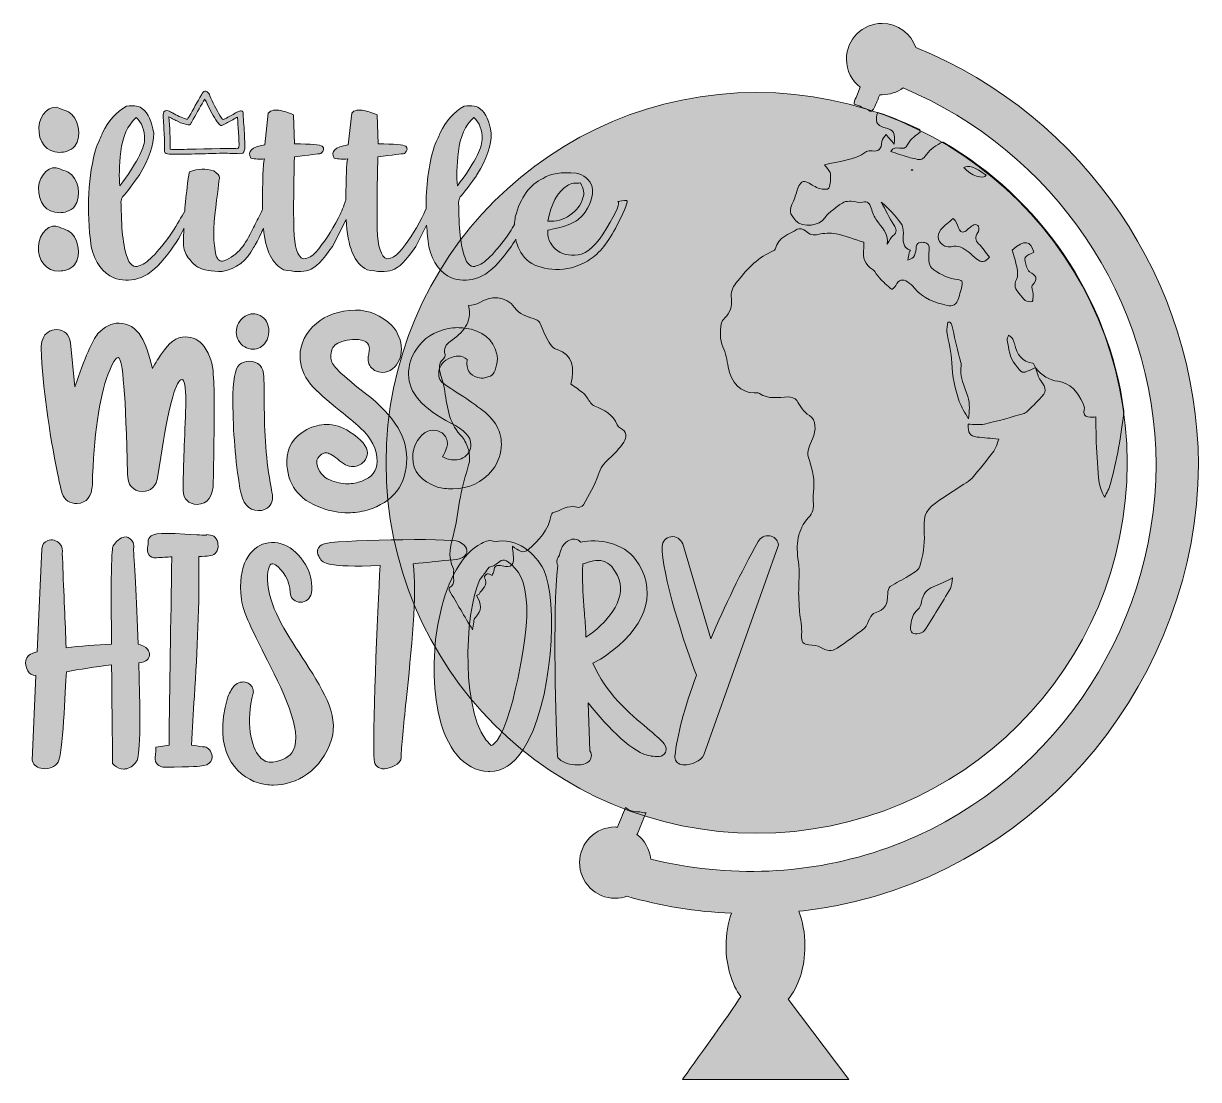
# Model space of a CAD drawing. Header units: inches. Extents: x 24 to 587, y -608 to -101.
import ezdxf

# ---------------------------------------------------------------- set-up
doc = ezdxf.new("R2010")
doc.units = ezdxf.units.IN
doc.header["$MEASUREMENT"] = 0
doc.layers.add('Layer 1', color=7, linetype='Continuous')

# ---------------------------------------------------------------- blocks, each defined once
blk = doc.blocks.new('block 4')
at = {"layer": 'Layer 1', "true_color": 0xab469a}
h = blk.add_hatch(color=215, dxfattribs=at)
h.dxf.hatch_style = 2
edge = h.paths.add_edge_path()
edge.add_spline(control_points=[(433.1, -148.41), (433.7, -149.9), (435.98, -150.92), (437.62, -151.2), (440.77, -151.73), (442.18, -153.76), (441.37, -158.79), (440, -157.21), (438.92, -155.97), (437.46, -154.28), (436.83, -155.25), (435.48, -156.37), (435.46, -157.53), (435.36, -161.5), (433.63, -162.42), (430.79, -162.14), (429.87, -162.05), (428.75, -161.93), (428.03, -162.45), (421.89, -166.85), (414.79, -167.06), (407.94, -168.78), (409.06, -170.39), (410.59, -171.6), (410.78, -173.06), (411.07, -175.32), (410.83, -177.98), (410.01, -179.99), (409.7, -180.76), (407.06, -180.61), (405.64, -180.17), (403.65, -179.54), (401.78, -178.3), (399.89, -177.24), (397.53, -175.92), (396.23, -177.37), (395.32, -179.72), (394.5, -181.86), (393.92, -184.14), (393.02, -186.24), (390.9, -191.15), (390.94, -191.82), (394.25, -195.59), (397.44, -199.23), (405.63, -198.21), (408.24, -194.09), (409.25, -192.5), (410.81, -191.35), (412.23, -190.2), (413.83, -188.91), (415.49, -187.66), (417.25, -186.76), (418.29, -186.23), (419.59, -186.26), (420.77, -186.3), (422.59, -186.36), (424.51, -187.15), (426.22, -186.71), (428.64, -186.09), (429.6, -187.09), (430.36, -189.63), (430.98, -191.7), (431.82, -193.83), (433, -195.47), (435.4, -198.79), (438.64, -201.4), (438.06, -206.81), (439.22, -205.3), (439.77, -203.62), (440.8, -202.79), (442.96, -201.06), (442.59, -199.78), (441.17, -197.58), (438.96, -194.17), (437.17, -190.36), (435.2, -186.73), (438.78, -189.77), (441.82, -193.09), (444.55, -196.74), (445.42, -197.9), (445.91, -200.01), (445.78, -201.59), (445.47, -205.3), (445.41, -208.57), (449.2, -209.75), (448.81, -210.46), (448.56, -210.74), (448.5, -211.07), (448.3, -212.21), (448.16, -213.36), (448, -214.52), (448.88, -214.08), (450.06, -213.92), (450.58, -213.14), (451.29, -212.06), (451.86, -210.52), (451.88, -209.17), (451.94, -205.57), (454.16, -205.9), (455.86, -206.07), (457.42, -206.23), (458.41, -207.24), (458.15, -209.9), (457.88, -212.69), (457.86, -217.1), (459.22, -218.22), (462.47, -220.9), (466.49, -222.94), (470.4, -223.6), (474.11, -224.23), (474.71, -224.06), (473.53, -228.63), (473.2, -229.94), (472.71, -231.2), (472.38, -232.5), (471.49, -235.94), (469.33, -236.93), (466.74, -236.29), (461, -234.88), (455.34, -233.14), (450.98, -227.9), (450.04, -226.76), (448.94, -225.71), (447.75, -224.97), (445.53, -223.59), (443.52, -223.52), (442.17, -226.77), (441.83, -227.59), (440.37, -228.68), (440.09, -228.46), (438.05, -226.84), (436.14, -224.99), (434.29, -223.06), (433.19, -221.9), (432.45, -220.11), (431.24, -219.24), (427.17, -216.31), (426.17, -214.05), (426.84, -208.45), (426.97, -207.39), (426.77, -206.29), (426.75, -205.92), (422.05, -204.46), (417.82, -202.8), (413.47, -201.93), (410.69, -201.37), (407.69, -201.58), (404.9, -202.18), (402.51, -202.69), (400.77, -202.38), (398.87, -200.5), (397.94, -199.58), (395.88, -199.13), (394.85, -199.74), (390.86, -202.11), (385.96, -203.17), (384.21, -209.28), (384.01, -209.98), (382.87, -210.4), (382.1, -210.73), (375.3, -213.67), (370.29, -219.48), (365.45, -225.59), (363.77, -227.7), (362.82, -229.99), (363.26, -233.02), (363.82, -236.82), (362.66, -239.83), (360.13, -242.23), (359.37, -242.95), (358.53, -244.1), (358.41, -245.17), (357.98, -248.87), (357.45, -252.5), (359.21, -256.21), (360.56, -259.07), (361.17, -262.53), (361.73, -265.81), (363.04, -273.38), (367.71, -278.16), (374.22, -278.26), (375.05, -278.27), (376.04, -278.03), (376.68, -278.48), (381.08, -281.55), (385.78, -280.34), (390.43, -280.23), (391.85, -280.2), (393.87, -280.78), (394.61, -281.97), (396.34, -284.81), (397.78, -287.41), (400.69, -289.18), (404.04, -291.23), (404.01, -296.13), (402.14, -300.39), (400.99, -303), (399.4, -306.64), (400.11, -308.86), (401.66, -313.7), (403.13, -318.34), (402.84, -323.59), (402.71, -325.88), (402.3, -328.22), (402.56, -330.44), (402.93, -333.6), (402.3, -335.97), (400.32, -338.11), (394.93, -343.91), (394.12, -351.05), (395.44, -359.34), (396.23, -364.23), (395.48, -369.46), (395.54, -374.53), (395.58, -377.46), (395.79, -380.39), (396.02, -383.31), (396.32, -386.99), (397.24, -390.72), (396.94, -394.31), (396.62, -398.1), (397.9, -398.89), (400.47, -399.18), (402.41, -399.39), (404.57, -399.39), (406.19, -400.45), (408.86, -402.19), (411.44, -402.49), (413.94, -400.84), (418.48, -397.83), (422.94, -394.6), (427.25, -391.13), (428.4, -390.21), (428.77, -387.98), (429.69, -386.53), (430.37, -385.44), (431.24, -384.11), (432.23, -383.8), (436.83, -382.37), (438.39, -380), (438.26, -374.47), (438.24, -373.37), (438.79, -371.71), (439.51, -371.23), (442.29, -369.39), (445.31, -368.06), (448.11, -366.25), (450.14, -364.94), (453.05, -363.62), (453.65, -361.52), (455.06, -356.58), (456.15, -351.11), (455.84, -345.98), (455.36, -338.08), (455.64, -335.34), (461.2, -331.21), (465.61, -327.94), (470.28, -325.17), (474.81, -322.13), (476.17, -321.22), (477.67, -320.43), (478.75, -319.15), (482.33, -314.95), (485.83, -310.64), (489.17, -306.17), (490.22, -304.76), (490.68, -302.71), (491.63, -300.42), (487.58, -300.06), (484.37, -299.81), (481.17, -299.47), (477.7, -299.11), (476.61, -297.44), (476.92, -293.31), (479.52, -293.31), (482.18, -293.77), (484.68, -293.22), (491.08, -291.79), (497.4, -289.95), (503.74, -288.17), (504.5, -287.96), (505.17, -287.18), (505.82, -286.56), (507.6, -284.83), (509.36, -283.07), (511.11, -281.27), (514.73, -277.56), (514.63, -276.42), (511.51, -272.18), (510.39, -270.66), (509.98, -268.38), (509.29, -266.39), (509.24, -266.33), (509.18, -266.28), (509.13, -266.22), (509.12, -266.21), (509.11, -266.19), (509.11, -266.17), (508.26, -266.54), (507.41, -266.88), (506.58, -267.28), (502.32, -269.33), (502.92, -268.57), (499.71, -264.94), (496.54, -261.35), (496.47, -257.16), (495.64, -252.96), (495.5, -252.24), (496.06, -251.32), (496.3, -250.5), (496.85, -250.97), (497.53, -251.31), (497.92, -251.92), (498.42, -252.69), (498.83, -253.63), (499.05, -254.57), (500.32, -259.99), (502.88, -263.53), (507.89, -263.97), (508.34, -264.01), (508.7, -265.38), (509.11, -266.17), (509.14, -266.16), (509.17, -266.14), (509.2, -266.13), (509.24, -266.21), (509.26, -266.3), (509.29, -266.39), (512.23, -269.94), (515.85, -272.17), (519.9, -272.7), (525.8, -273.48), (529.41, -277.5), (532.01, -283.37), (532.39, -284.24), (532.83, -285.49), (532.59, -286.28), (531.89, -288.53), (532.91, -289.45), (534.34, -289.76), (535.72, -290.06), (537.17, -289.83), (538.09, -289.83), (538.28, -296.13), (538.17, -302.79), (538.76, -309.35), (539.34, -315.73), (538.76, -322.55), (542.23, -328.29), (543.55, -326.17), (544.56, -324.13), (545.13, -321.93), (548.13, -310.51), (550.37, -298.89), (551.61, -287.03), (544.11, -231.82), (511.12, -184.71), (464.83, -157.89), (464.75, -157.91), (464.64, -157.88), (464.56, -157.92), (461.77, -159.23), (458.75, -161.07), (456.92, -163.76), (455.27, -166.2), (454.02, -166.75), (451.81, -165.96), (450.63, -165.54), (449.36, -165.49), (448.17, -165.12), (445.39, -164.28), (442.64, -163.34), (439.72, -162.39), (441.97, -158.29), (445.83, -163.3), (447.99, -158.87), (449.34, -156.11), (452.28, -154.46), (453.77, -153.02), (453.71, -152.61), (453.66, -152.26), (453.61, -151.88), (447.13, -148.73), (440.42, -145.98), (433.53, -143.62), (432.83, -145.22), (432.55, -147.08), (433.1, -148.41)], knot_values=[0, 0, 0, 0, 1, 1, 1, 2, 2, 2, 3, 3, 3, 4, 4, 4, 5, 5, 5, 6, 6, 6, 7, 7, 7, 8, 8, 8, 9, 9, 9, 10, 10, 10, 11, 11, 11, 12, 12, 12, 13, 13, 13, 14, 14, 14, 15, 15, 15, 16, 16, 16, 17, 17, 17, 18, 18, 18, 19, 19, 19, 20, 20, 20, 21, 21, 21, 22, 22, 22, 23, 23, 23, 24, 24, 24, 25, 25, 25, 26, 26, 26, 27, 27, 27, 28, 28, 28, 29, 29, 29, 30, 30, 30, 31, 31, 31, 32, 32, 32, 33, 33, 33, 34, 34, 34, 35, 35, 35, 36, 36, 36, 37, 37, 37, 38, 38, 38, 39, 39, 39, 40, 40, 40, 41, 41, 41, 42, 42, 42, 43, 43, 43, 44, 44, 44, 45, 45, 45, 46, 46, 46, 47, 47, 47, 48, 48, 48, 49, 49, 49, 50, 50, 50, 51, 51, 51, 52, 52, 52, 53, 53, 53, 54, 54, 54, 55, 55, 55, 56, 56, 56, 57, 57, 57, 58, 58, 58, 59, 59, 59, 60, 60, 60, 61, 61, 61, 62, 62, 62, 63, 63, 63, 64, 64, 64, 65, 65, 65, 66, 66, 66, 67, 67, 67, 68, 68, 68, 69, 69, 69, 70, 70, 70, 71, 71, 71, 72, 72, 72, 73, 73, 73, 74, 74, 74, 75, 75, 75, 76, 76, 76, 77, 77, 77, 78, 78, 78, 79, 79, 79, 80, 80, 80, 81, 81, 81, 82, 82, 82, 83, 83, 83, 84, 84, 84, 85, 85, 85, 86, 86, 86, 87, 87, 87, 88, 88, 88, 89, 89, 89, 90, 90, 90, 91, 91, 91, 92, 92, 92, 93, 93, 93, 94, 94, 94, 95, 95, 95, 96, 96, 96, 97, 97, 97, 98, 98, 98, 99, 99, 99, 100, 100, 100, 101, 101, 101, 102, 102, 102, 103, 103, 103, 104, 104, 104, 105, 105, 105, 106, 106, 106, 107, 107, 107, 108, 108, 108, 109, 109, 109, 110, 110, 110, 111, 111, 111, 112, 112, 112, 113, 113, 113, 114, 114, 114, 115, 115, 115, 116, 116, 116, 117, 117, 117, 118, 118, 118, 119, 119, 119, 120, 120, 120, 121, 121, 121, 122, 122, 122, 123, 123, 123, 124, 124, 124, 125, 125, 125, 126, 126, 126, 127, 127, 127, 128, 128, 128, 129, 129, 129, 129], degree=3, periodic=1)
edge = h.paths.add_edge_path()
edge.add_spline(control_points=[(508.34, -210.76), (506.87, -211.58), (505.08, -211.96), (504.29, -213.23), (503.75, -214.1), (504.48, -216.26), (504.89, -217.75), (505.14, -218.64), (505.72, -219.66), (506.38, -220.08), (509.09, -221.79), (511, -223.37), (507.54, -226.74), (507.08, -227.19), (507.99, -229.48), (508.04, -230.93), (508.08, -232.12), (507.96, -234.26), (507.6, -234.37), (506.55, -234.67), (505.17, -234.5), (504.24, -233.85), (503.11, -233.07), (502.35, -231.55), (501.34, -230.48), (499.54, -228.57), (498.57, -226.78), (500.14, -223.76), (500.83, -222.43), (500.64, -220.12), (500.31, -218.41), (499.73, -215.41), (498.73, -212.53), (497.93, -209.67), (504.07, -204.56), (506.72, -205.1), (508.34, -210.76)], knot_values=[0, 0, 0, 0, 1, 1, 1, 2, 2, 2, 3, 3, 3, 4, 4, 4, 5, 5, 5, 6, 6, 6, 7, 7, 7, 8, 8, 8, 9, 9, 9, 10, 10, 10, 11, 11, 11, 12, 12, 12, 12], degree=3, periodic=1)
edge = h.paths.add_edge_path()
edge.add_spline(control_points=[(476.97, -290.77), (475.29, -287.59), (473.55, -285.16), (472.59, -282.34), (470.6, -276.44), (469.14, -270.41), (469.03, -263.83), (468.95, -258.84), (467.4, -253.9), (466.71, -248.9), (466.5, -247.42), (466.99, -245.8), (467.15, -244.24), (467.51, -244.25), (467.87, -244.26), (468.24, -244.27), (468.49, -244.76), (468.86, -245.2), (468.99, -245.73), (470.25, -250.96), (471.47, -256.2), (472.7, -261.44), (472.98, -262.63), (473.66, -263.91), (473.49, -265), (472.62, -270.61), (475.2, -275.22), (476.68, -279.97), (477.83, -283.67), (477.52, -286.83), (476.97, -290.77)], knot_values=[0, 0, 0, 0, 1, 1, 1, 2, 2, 2, 3, 3, 3, 4, 4, 4, 5, 5, 5, 6, 6, 6, 7, 7, 7, 8, 8, 8, 9, 9, 9, 10, 10, 10, 10], degree=3, periodic=1)
edge = h.paths.add_edge_path()
edge.add_spline(control_points=[(485.53, -173.74), (484.1, -175.96), (478.26, -173.98), (474.84, -170.1), (476.64, -168.69), (480.35, -169.95), (485.53, -173.74)], knot_values=[0, 0, 0, 0, 1, 1, 1, 2, 2, 2, 2], degree=3, periodic=1)
edge = h.paths.add_edge_path()
edge.add_spline(control_points=[(463.76, -199.89), (465.55, -197.77), (467.77, -196.19), (469.62, -194.53), (472.75, -196.56), (471.51, -202.23), (475.38, -200.83), (476.78, -199.72), (478.11, -198.41), (479.62, -197.59), (480.2, -197.28), (481.61, -197.79), (481.9, -198.41), (482.22, -199.12), (482.01, -200.74), (481.52, -201.34), (479.8, -203.44), (480.36, -204.93), (481.9, -206.66), (483.7, -208.68), (485.33, -210.92), (487.04, -213.07), (485.09, -215.82), (483.12, -215.74), (481.05, -214.05), (479.76, -213.01), (478.57, -211.78), (477.26, -210.77), (474.69, -208.78), (472.04, -207.19), (468.77, -208.08), (467.82, -208.34), (466.69, -208.09), (465.72, -207.76), (462.59, -206.71), (461.47, -202.58), (463.76, -199.89)], knot_values=[0, 0, 0, 0, 1, 1, 1, 2, 2, 2, 3, 3, 3, 4, 4, 4, 5, 5, 5, 6, 6, 6, 7, 7, 7, 8, 8, 8, 9, 9, 9, 10, 10, 10, 11, 11, 11, 12, 12, 12, 12], degree=3, periodic=1)
edge = h.paths.add_edge_path()
edge.add_spline(control_points=[(450.31, -171.18), (450.3, -171.26), (450.28, -171.34), (450.27, -171.42), (450.12, -171.38), (449.97, -171.33), (449.83, -171.28), (449.77, -171.29), (449.7, -171.3), (449.64, -171.31), (449.64, -171.31), (449.56, -171.19), (449.56, -171.19), (449.65, -171.22), (449.74, -171.25), (449.83, -171.28), (449.99, -171.24), (450.15, -171.21), (450.31, -171.18)], knot_values=[0, 0, 0, 0, 1, 1, 1, 2, 2, 2, 3, 3, 3, 4, 4, 4, 5, 5, 5, 6, 6, 6, 6], degree=3, periodic=1)
h = blk.add_hatch(color=215, dxfattribs=at)
h.dxf.hatch_style = 2
edge = h.paths.add_edge_path()
edge.add_spline(control_points=[(310.02, -295.16), (309.41, -294.86), (308.71, -294.3), (308.46, -293.67), (306.39, -288.38), (302.1, -286.47), (297.7, -284.63), (296.95, -284.32), (296.26, -283.66), (295.72, -282.99), (294.56, -281.57), (293.71, -279.79), (292.4, -278.61), (290.46, -276.86), (288.24, -275.5), (286.24, -274.05), (288.15, -266.48), (287.34, -259.9), (279.63, -257.48), (278.46, -257.12), (277.16, -256.21), (276.51, -255.11), (274.8, -252.22), (273.11, -249.22), (272.01, -246), (271.24, -243.72), (270.07, -243.3), (268.22, -242.6), (265, -241.38), (261.55, -240.73), (259.12, -237.21), (255.44, -231.87), (247.22, -231.27), (242.31, -235.05), (241.09, -235.99), (239.21, -235.88), (237.08, -236.39), (239.16, -244.52), (234.29, -249.33), (228.26, -253.63), (226.47, -254.91), (224.9, -256.93), (225.86, -259.91), (226.03, -260.42), (225.57, -261.5), (225.11, -261.88), (222.52, -263.98), (222.98, -266.66), (223.73, -269.46), (224.45, -272.14), (225.41, -274.78), (225.78, -277.51), (226.89, -285.61), (228.01, -293.61), (234.08, -299.39), (234.82, -300.09), (235.28, -301.19), (235.76, -302.17), (237.38, -305.5), (238.33, -308.88), (237.19, -312.77), (235.71, -317.83), (234.31, -322.93), (233.22, -328.11), (232.06, -333.64), (231.63, -339.38), (230.3, -344.86), (228.84, -350.89), (226.64, -356.72), (229.97, -362.8), (230.15, -363.12), (230.07, -363.68), (229.99, -364.09), (229.44, -366.67), (231.28, -370.03), (227.95, -371.74), (227.78, -371.82), (227.81, -372.88), (228.04, -373.28), (231.55, -379.34), (235.11, -385.36), (239.06, -392.06), (239.65, -389.2), (239.5, -386.97), (240.42, -386.03), (243.53, -382.82), (243.69, -379.6), (240.91, -375.58), (241.44, -375.3), (241.98, -375.21), (242.18, -374.88), (243.64, -372.43), (246.88, -370.62), (244.69, -366.71), (244.59, -366.53), (245.54, -365.22), (246.11, -365.1), (246.78, -364.96), (247.58, -365.56), (248.43, -365.88), (248.77, -365.12), (249.2, -364.55), (249.24, -363.95), (249.48, -360.86), (251.07, -360.76), (253.29, -361.36), (257.65, -362.55), (259.32, -360.69), (258.58, -355.69), (258.43, -354.64), (258.37, -353.57), (258.2, -351.93), (261.06, -353.7), (263.21, -355.89), (265.92, -353.43), (270.85, -348.96), (275.56, -344.34), (276.83, -336.9), (276.89, -336.51), (277.16, -335.92), (277.43, -335.86), (281.27, -334.9), (284.69, -331.87), (289.03, -333.16), (290, -333.44), (291.83, -332.85), (292.3, -332), (294.87, -327.37), (297.77, -322.77), (299.31, -317.69), (300.37, -314.16), (302.14, -312.15), (304.46, -309.98), (307.04, -307.55), (309.61, -304.95), (311.6, -301.94), (313.18, -299.56), (313.17, -296.71), (310.02, -295.16)], knot_values=[0, 0, 0, 0, 1, 1, 1, 2, 2, 2, 3, 3, 3, 4, 4, 4, 5, 5, 5, 6, 6, 6, 7, 7, 7, 8, 8, 8, 9, 9, 9, 10, 10, 10, 11, 11, 11, 12, 12, 12, 13, 13, 13, 14, 14, 14, 15, 15, 15, 16, 16, 16, 17, 17, 17, 18, 18, 18, 19, 19, 19, 20, 20, 20, 21, 21, 21, 22, 22, 22, 23, 23, 23, 24, 24, 24, 25, 25, 25, 26, 26, 26, 27, 27, 27, 28, 28, 28, 29, 29, 29, 30, 30, 30, 31, 31, 31, 32, 32, 32, 33, 33, 33, 34, 34, 34, 35, 35, 35, 36, 36, 36, 37, 37, 37, 38, 38, 38, 39, 39, 39, 40, 40, 40, 41, 41, 41, 42, 42, 42, 43, 43, 43, 44, 44, 44, 45, 45, 45, 46, 46, 46, 46], degree=3, periodic=1)
h = blk.add_hatch(color=215, dxfattribs=at)
h.dxf.hatch_style = 2
edge = h.paths.add_edge_path()
edge.add_spline(control_points=[(509.11, -266.17), (509.11, -266.19), (509.12, -266.21), (509.13, -266.22), (509.18, -266.28), (509.24, -266.33), (509.29, -266.39), (509.26, -266.3), (509.24, -266.21), (509.2, -266.13), (509.17, -266.14), (509.14, -266.16), (509.11, -266.17)], knot_values=[0, 0, 0, 0, 1, 1, 1, 2, 2, 2, 3, 3, 3, 4, 4, 4, 4], degree=3, periodic=1)
h = blk.add_hatch(color=215, dxfattribs=at)
h.dxf.hatch_style = 2
edge = h.paths.add_edge_path()
edge.add_spline(control_points=[(454.56, -378.48), (454.35, -379.87), (453.61, -381.49), (452.63, -382.35), (450.46, -384.27), (449.67, -386.73), (449.3, -389.57), (448.87, -392.78), (449.58, -393.99), (452.47, -393.93), (453.64, -393.91), (455.24, -393.33), (455.86, -392.38), (460.16, -385.77), (464.33, -379.04), (468.35, -372.22), (469.13, -370.88), (469.06, -368.93), (469.41, -367.12), (466.02, -368.69), (463.12, -370.19), (460.13, -371.37), (456.99, -372.61), (455.13, -374.75), (454.56, -378.48)], knot_values=[0, 0, 0, 0, 1, 1, 1, 2, 2, 2, 3, 3, 3, 4, 4, 4, 5, 5, 5, 6, 6, 6, 7, 7, 7, 8, 8, 8, 8], degree=3, periodic=1)
at = {"layer": 'Layer 1', "lineweight": 0}
for points, knots in [([(433.1, -148.41), (433.7, -149.9), (435.98, -150.92), (437.62, -151.2), (440.77, -151.73), (442.18, -153.76), (441.37, -158.79), (440, -157.21), (438.92, -155.97), (437.46, -154.28), (436.83, -155.25), (435.48, -156.37), (435.46, -157.53), (435.36, -161.5), (433.63, -162.42), (430.79, -162.14), (429.87, -162.05), (428.75, -161.93), (428.03, -162.45), (421.89, -166.85), (414.79, -167.06), (407.94, -168.78), (409.06, -170.39), (410.59, -171.6), (410.78, -173.06), (411.07, -175.32), (410.83, -177.98), (410.01, -179.99), (409.7, -180.76), (407.06, -180.61), (405.64, -180.17), (403.65, -179.54), (401.78, -178.3), (399.89, -177.24), (397.53, -175.92), (396.23, -177.37), (395.32, -179.72), (394.5, -181.86), (393.92, -184.14), (393.02, -186.24), (390.9, -191.15), (390.94, -191.82), (394.25, -195.59), (397.44, -199.23), (405.63, -198.21), (408.24, -194.09), (409.25, -192.5), (410.81, -191.35), (412.23, -190.2), (413.83, -188.91), (415.49, -187.66), (417.25, -186.76), (418.29, -186.23), (419.59, -186.26), (420.77, -186.3), (422.59, -186.36), (424.51, -187.15), (426.22, -186.71), (428.64, -186.09), (429.6, -187.09), (430.36, -189.63), (430.98, -191.7), (431.82, -193.83), (433, -195.47), (435.4, -198.79), (438.64, -201.4), (438.06, -206.81), (439.22, -205.3), (439.77, -203.62), (440.8, -202.79), (442.96, -201.06), (442.59, -199.78), (441.17, -197.58), (438.96, -194.17), (437.17, -190.36), (435.2, -186.73), (438.78, -189.77), (441.82, -193.09), (444.55, -196.74), (445.42, -197.9), (445.91, -200.01), (445.78, -201.59), (445.47, -205.3), (445.41, -208.57), (449.2, -209.75), (448.81, -210.46), (448.56, -210.74), (448.5, -211.07), (448.3, -212.21), (448.16, -213.36), (448, -214.52), (448.88, -214.08), (450.06, -213.92), (450.58, -213.14), (451.29, -212.06), (451.86, -210.52), (451.88, -209.17), (451.94, -205.57), (454.16, -205.9), (455.86, -206.07), (457.42, -206.23), (458.41, -207.24), (458.15, -209.9), (457.88, -212.69), (457.86, -217.1), (459.22, -218.22), (462.47, -220.9), (466.49, -222.94), (470.4, -223.6), (474.11, -224.23), (474.71, -224.06), (473.53, -228.63), (473.2, -229.94), (472.71, -231.2), (472.38, -232.5), (471.49, -235.94), (469.33, -236.93), (466.74, -236.29), (461, -234.88), (455.34, -233.14), (450.98, -227.9), (450.04, -226.76), (448.94, -225.71), (447.75, -224.97), (445.53, -223.59), (443.52, -223.52), (442.17, -226.77), (441.83, -227.59), (440.37, -228.68), (440.09, -228.46), (438.05, -226.84), (436.14, -224.99), (434.29, -223.06), (433.19, -221.9), (432.45, -220.11), (431.24, -219.24), (427.17, -216.31), (426.17, -214.05), (426.84, -208.45), (426.97, -207.39), (426.77, -206.29), (426.75, -205.92), (422.05, -204.46), (417.82, -202.8), (413.47, -201.93), (410.69, -201.37), (407.69, -201.58), (404.9, -202.18), (402.51, -202.69), (400.77, -202.38), (398.87, -200.5), (397.94, -199.58), (395.88, -199.13), (394.85, -199.74), (390.86, -202.11), (385.96, -203.17), (384.21, -209.28), (384.01, -209.98), (382.87, -210.4), (382.1, -210.73), (375.3, -213.67), (370.29, -219.48), (365.45, -225.59), (363.77, -227.7), (362.82, -229.99), (363.26, -233.02), (363.82, -236.82), (362.66, -239.83), (360.13, -242.23), (359.37, -242.95), (358.53, -244.1), (358.41, -245.17), (357.98, -248.87), (357.45, -252.5), (359.21, -256.21), (360.56, -259.07), (361.17, -262.53), (361.73, -265.81), (363.04, -273.38), (367.71, -278.16), (374.22, -278.26), (375.05, -278.27), (376.04, -278.03), (376.68, -278.48), (381.08, -281.55), (385.78, -280.34), (390.43, -280.23), (391.85, -280.2), (393.87, -280.78), (394.61, -281.97), (396.34, -284.81), (397.78, -287.41), (400.69, -289.18), (404.04, -291.23), (404.01, -296.13), (402.14, -300.39), (400.99, -303), (399.4, -306.64), (400.11, -308.86), (401.66, -313.7), (403.13, -318.34), (402.84, -323.59), (402.71, -325.88), (402.3, -328.22), (402.56, -330.44), (402.93, -333.6), (402.3, -335.97), (400.32, -338.11), (394.93, -343.91), (394.12, -351.05), (395.44, -359.34), (396.23, -364.23), (395.48, -369.46), (395.54, -374.53), (395.58, -377.46), (395.79, -380.39), (396.02, -383.31), (396.32, -386.99), (397.24, -390.72), (396.94, -394.31), (396.62, -398.1), (397.9, -398.89), (400.47, -399.18), (402.41, -399.39), (404.57, -399.39), (406.19, -400.45), (408.86, -402.19), (411.44, -402.49), (413.94, -400.84), (418.48, -397.83), (422.94, -394.6), (427.25, -391.13), (428.4, -390.21), (428.77, -387.98), (429.69, -386.53), (430.37, -385.44), (431.24, -384.11), (432.23, -383.8), (436.83, -382.37), (438.39, -380), (438.26, -374.47), (438.24, -373.37), (438.79, -371.71), (439.51, -371.23), (442.29, -369.39), (445.31, -368.06), (448.11, -366.25), (450.14, -364.94), (453.05, -363.62), (453.65, -361.52), (455.06, -356.58), (456.15, -351.11), (455.84, -345.98), (455.36, -338.08), (455.64, -335.34), (461.2, -331.21), (465.61, -327.94), (470.28, -325.17), (474.81, -322.13), (476.17, -321.22), (477.67, -320.43), (478.75, -319.15), (482.33, -314.95), (485.83, -310.64), (489.17, -306.17), (490.22, -304.76), (490.68, -302.71), (491.63, -300.42), (487.58, -300.06), (484.37, -299.81), (481.17, -299.47), (477.7, -299.11), (476.61, -297.44), (476.92, -293.31), (479.52, -293.31), (482.18, -293.77), (484.68, -293.22), (491.08, -291.79), (497.4, -289.95), (503.74, -288.17), (504.5, -287.96), (505.17, -287.18), (505.82, -286.56), (507.6, -284.83), (509.36, -283.07), (511.11, -281.27), (514.73, -277.56), (514.63, -276.42), (511.51, -272.18), (510.39, -270.66), (509.98, -268.38), (509.29, -266.39), (509.24, -266.33), (509.18, -266.28), (509.13, -266.22), (509.12, -266.21), (509.11, -266.19), (509.11, -266.17), (508.26, -266.54), (507.41, -266.88), (506.58, -267.28), (502.32, -269.33), (502.92, -268.57), (499.71, -264.94), (496.54, -261.35), (496.47, -257.16), (495.64, -252.96), (495.5, -252.24), (496.06, -251.32), (496.3, -250.5), (496.85, -250.97), (497.53, -251.31), (497.92, -251.92), (498.42, -252.69), (498.83, -253.63), (499.05, -254.57), (500.32, -259.99), (502.88, -263.53), (507.89, -263.97), (508.34, -264.01), (508.7, -265.38), (509.11, -266.17), (509.14, -266.16), (509.17, -266.14), (509.2, -266.13), (509.24, -266.21), (509.26, -266.3), (509.29, -266.39), (512.23, -269.94), (515.85, -272.17), (519.9, -272.7), (525.8, -273.48), (529.41, -277.5), (532.01, -283.37), (532.39, -284.24), (532.83, -285.49), (532.59, -286.28), (531.89, -288.53), (532.91, -289.45), (534.34, -289.76), (535.72, -290.06), (537.17, -289.83), (538.09, -289.83), (538.28, -296.13), (538.17, -302.79), (538.76, -309.35), (539.34, -315.73), (538.76, -322.55), (542.23, -328.29), (543.55, -326.17), (544.56, -324.13), (545.13, -321.93), (548.13, -310.51), (550.37, -298.89), (551.61, -287.03), (544.11, -231.82), (511.12, -184.71), (464.83, -157.89), (464.75, -157.91), (464.64, -157.88), (464.56, -157.92), (461.77, -159.23), (458.75, -161.07), (456.92, -163.76), (455.27, -166.2), (454.02, -166.75), (451.81, -165.96), (450.63, -165.54), (449.36, -165.49), (448.17, -165.12), (445.39, -164.28), (442.64, -163.34), (439.72, -162.39), (441.97, -158.29), (445.83, -163.3), (447.99, -158.87), (449.34, -156.11), (452.28, -154.46), (453.77, -153.02), (453.71, -152.61), (453.66, -152.26), (453.61, -151.88), (447.13, -148.73), (440.42, -145.98), (433.53, -143.62), (432.83, -145.22), (432.55, -147.08), (433.1, -148.41)], [0, 0, 0, 0, 1, 1, 1, 2, 2, 2, 3, 3, 3, 4, 4, 4, 5, 5, 5, 6, 6, 6, 7, 7, 7, 8, 8, 8, 9, 9, 9, 10, 10, 10, 11, 11, 11, 12, 12, 12, 13, 13, 13, 14, 14, 14, 15, 15, 15, 16, 16, 16, 17, 17, 17, 18, 18, 18, 19, 19, 19, 20, 20, 20, 21, 21, 21, 22, 22, 22, 23, 23, 23, 24, 24, 24, 25, 25, 25, 26, 26, 26, 27, 27, 27, 28, 28, 28, 29, 29, 29, 30, 30, 30, 31, 31, 31, 32, 32, 32, 33, 33, 33, 34, 34, 34, 35, 35, 35, 36, 36, 36, 37, 37, 37, 38, 38, 38, 39, 39, 39, 40, 40, 40, 41, 41, 41, 42, 42, 42, 43, 43, 43, 44, 44, 44, 45, 45, 45, 46, 46, 46, 47, 47, 47, 48, 48, 48, 49, 49, 49, 50, 50, 50, 51, 51, 51, 52, 52, 52, 53, 53, 53, 54, 54, 54, 55, 55, 55, 56, 56, 56, 57, 57, 57, 58, 58, 58, 59, 59, 59, 60, 60, 60, 61, 61, 61, 62, 62, 62, 63, 63, 63, 64, 64, 64, 65, 65, 65, 66, 66, 66, 67, 67, 67, 68, 68, 68, 69, 69, 69, 70, 70, 70, 71, 71, 71, 72, 72, 72, 73, 73, 73, 74, 74, 74, 75, 75, 75, 76, 76, 76, 77, 77, 77, 78, 78, 78, 79, 79, 79, 80, 80, 80, 81, 81, 81, 82, 82, 82, 83, 83, 83, 84, 84, 84, 85, 85, 85, 86, 86, 86, 87, 87, 87, 88, 88, 88, 89, 89, 89, 90, 90, 90, 91, 91, 91, 92, 92, 92, 93, 93, 93, 94, 94, 94, 95, 95, 95, 96, 96, 96, 97, 97, 97, 98, 98, 98, 99, 99, 99, 100, 100, 100, 101, 101, 101, 102, 102, 102, 103, 103, 103, 104, 104, 104, 105, 105, 105, 106, 106, 106, 107, 107, 107, 108, 108, 108, 109, 109, 109, 110, 110, 110, 111, 111, 111, 112, 112, 112, 113, 113, 113, 114, 114, 114, 115, 115, 115, 116, 116, 116, 117, 117, 117, 118, 118, 118, 119, 119, 119, 120, 120, 120, 121, 121, 121, 122, 122, 122, 123, 123, 123, 124, 124, 124, 125, 125, 125, 126, 126, 126, 127, 127, 127, 128, 128, 128, 129, 129, 129, 129]), ([(485.53, -173.74), (484.1, -175.96), (478.26, -173.98), (474.84, -170.1), (476.64, -168.69), (480.35, -169.95), (485.53, -173.74)], [0, 0, 0, 0, 1, 1, 1, 2, 2, 2, 2]), ([(450.31, -171.18), (450.3, -171.26), (450.28, -171.34), (450.27, -171.42), (450.12, -171.38), (449.97, -171.33), (449.83, -171.28), (449.77, -171.29), (449.7, -171.3), (449.64, -171.31), (449.64, -171.31), (449.56, -171.19), (449.56, -171.19), (449.65, -171.22), (449.74, -171.25), (449.83, -171.28), (449.99, -171.24), (450.15, -171.21), (450.31, -171.18)], [0, 0, 0, 0, 1, 1, 1, 2, 2, 2, 3, 3, 3, 4, 4, 4, 5, 5, 5, 6, 6, 6, 6]), ([(463.76, -199.89), (465.55, -197.77), (467.77, -196.19), (469.62, -194.53), (472.75, -196.56), (471.51, -202.23), (475.38, -200.83), (476.78, -199.72), (478.11, -198.41), (479.62, -197.59), (480.2, -197.28), (481.61, -197.79), (481.9, -198.41), (482.22, -199.12), (482.01, -200.74), (481.52, -201.34), (479.8, -203.44), (480.36, -204.93), (481.9, -206.66), (483.7, -208.68), (485.33, -210.92), (487.04, -213.07), (485.09, -215.82), (483.12, -215.74), (481.05, -214.05), (479.76, -213.01), (478.57, -211.78), (477.26, -210.77), (474.69, -208.78), (472.04, -207.19), (468.77, -208.08), (467.82, -208.34), (466.69, -208.09), (465.72, -207.76), (462.59, -206.71), (461.47, -202.58), (463.76, -199.89)], [0, 0, 0, 0, 1, 1, 1, 2, 2, 2, 3, 3, 3, 4, 4, 4, 5, 5, 5, 6, 6, 6, 7, 7, 7, 8, 8, 8, 9, 9, 9, 10, 10, 10, 11, 11, 11, 12, 12, 12, 12]), ([(508.34, -210.76), (506.87, -211.58), (505.08, -211.96), (504.29, -213.23), (503.75, -214.1), (504.48, -216.26), (504.89, -217.75), (505.14, -218.64), (505.72, -219.66), (506.38, -220.08), (509.09, -221.79), (511, -223.37), (507.54, -226.74), (507.08, -227.19), (507.99, -229.48), (508.04, -230.93), (508.08, -232.12), (507.96, -234.26), (507.6, -234.37), (506.55, -234.67), (505.17, -234.5), (504.24, -233.85), (503.11, -233.07), (502.35, -231.55), (501.34, -230.48), (499.54, -228.57), (498.57, -226.78), (500.14, -223.76), (500.83, -222.43), (500.64, -220.12), (500.31, -218.41), (499.73, -215.41), (498.73, -212.53), (497.93, -209.67), (504.07, -204.56), (506.72, -205.1), (508.34, -210.76)], [0, 0, 0, 0, 1, 1, 1, 2, 2, 2, 3, 3, 3, 4, 4, 4, 5, 5, 5, 6, 6, 6, 7, 7, 7, 8, 8, 8, 9, 9, 9, 10, 10, 10, 11, 11, 11, 12, 12, 12, 12]), ([(310.02, -295.16), (309.41, -294.86), (308.71, -294.3), (308.46, -293.67), (306.39, -288.38), (302.1, -286.47), (297.7, -284.63), (296.95, -284.32), (296.26, -283.66), (295.72, -282.99), (294.56, -281.57), (293.71, -279.79), (292.4, -278.61), (290.46, -276.86), (288.24, -275.5), (286.24, -274.05), (288.15, -266.48), (287.34, -259.9), (279.63, -257.48), (278.46, -257.12), (277.16, -256.21), (276.51, -255.11), (274.8, -252.22), (273.11, -249.22), (272.01, -246), (271.24, -243.72), (270.07, -243.3), (268.22, -242.6), (265, -241.38), (261.55, -240.73), (259.12, -237.21), (255.44, -231.87), (247.22, -231.27), (242.31, -235.05), (241.09, -235.99), (239.21, -235.88), (237.08, -236.39), (239.16, -244.52), (234.29, -249.33), (228.26, -253.63), (226.47, -254.91), (224.9, -256.93), (225.86, -259.91), (226.03, -260.42), (225.57, -261.5), (225.11, -261.88), (222.52, -263.98), (222.98, -266.66), (223.73, -269.46), (224.45, -272.14), (225.41, -274.78), (225.78, -277.51), (226.89, -285.61), (228.01, -293.61), (234.08, -299.39), (234.82, -300.09), (235.28, -301.19), (235.76, -302.17), (237.38, -305.5), (238.33, -308.88), (237.19, -312.77), (235.71, -317.83), (234.31, -322.93), (233.22, -328.11), (232.06, -333.64), (231.63, -339.38), (230.3, -344.86), (228.84, -350.89), (226.64, -356.72), (229.97, -362.8), (230.15, -363.12), (230.07, -363.68), (229.99, -364.09), (229.44, -366.67), (231.28, -370.03), (227.95, -371.74), (227.78, -371.82), (227.81, -372.88), (228.04, -373.28), (231.55, -379.34), (235.11, -385.36), (239.06, -392.06), (239.65, -389.2), (239.5, -386.97), (240.42, -386.03), (243.53, -382.82), (243.69, -379.6), (240.91, -375.58), (241.44, -375.3), (241.98, -375.21), (242.18, -374.88), (243.64, -372.43), (246.88, -370.62), (244.69, -366.71), (244.59, -366.53), (245.54, -365.22), (246.11, -365.1), (246.78, -364.96), (247.58, -365.56), (248.43, -365.88), (248.77, -365.12), (249.2, -364.55), (249.24, -363.95), (249.48, -360.86), (251.07, -360.76), (253.29, -361.36), (257.65, -362.55), (259.32, -360.69), (258.58, -355.69), (258.43, -354.64), (258.37, -353.57), (258.2, -351.93), (261.06, -353.7), (263.21, -355.89), (265.92, -353.43), (270.85, -348.96), (275.56, -344.34), (276.83, -336.9), (276.89, -336.51), (277.16, -335.92), (277.43, -335.86), (281.27, -334.9), (284.69, -331.87), (289.03, -333.16), (290, -333.44), (291.83, -332.85), (292.3, -332), (294.87, -327.37), (297.77, -322.77), (299.31, -317.69), (300.37, -314.16), (302.14, -312.15), (304.46, -309.98), (307.04, -307.55), (309.61, -304.95), (311.6, -301.94), (313.18, -299.56), (313.17, -296.71), (310.02, -295.16)], [0, 0, 0, 0, 1, 1, 1, 2, 2, 2, 3, 3, 3, 4, 4, 4, 5, 5, 5, 6, 6, 6, 7, 7, 7, 8, 8, 8, 9, 9, 9, 10, 10, 10, 11, 11, 11, 12, 12, 12, 13, 13, 13, 14, 14, 14, 15, 15, 15, 16, 16, 16, 17, 17, 17, 18, 18, 18, 19, 19, 19, 20, 20, 20, 21, 21, 21, 22, 22, 22, 23, 23, 23, 24, 24, 24, 25, 25, 25, 26, 26, 26, 27, 27, 27, 28, 28, 28, 29, 29, 29, 30, 30, 30, 31, 31, 31, 32, 32, 32, 33, 33, 33, 34, 34, 34, 35, 35, 35, 36, 36, 36, 37, 37, 37, 38, 38, 38, 39, 39, 39, 40, 40, 40, 41, 41, 41, 42, 42, 42, 43, 43, 43, 44, 44, 44, 45, 45, 45, 46, 46, 46, 46]), ([(476.97, -290.77), (475.29, -287.59), (473.55, -285.16), (472.59, -282.34), (470.6, -276.44), (469.14, -270.41), (469.03, -263.83), (468.95, -258.84), (467.4, -253.9), (466.71, -248.9), (466.5, -247.42), (466.99, -245.8), (467.15, -244.24), (467.51, -244.25), (467.87, -244.26), (468.24, -244.27), (468.49, -244.76), (468.86, -245.2), (468.99, -245.73), (470.25, -250.96), (471.47, -256.2), (472.7, -261.44), (472.98, -262.63), (473.66, -263.91), (473.49, -265), (472.62, -270.61), (475.2, -275.22), (476.68, -279.97), (477.83, -283.67), (477.52, -286.83), (476.97, -290.77)], [0, 0, 0, 0, 1, 1, 1, 2, 2, 2, 3, 3, 3, 4, 4, 4, 5, 5, 5, 6, 6, 6, 7, 7, 7, 8, 8, 8, 9, 9, 9, 10, 10, 10, 10]), ([(509.11, -266.17), (509.11, -266.19), (509.12, -266.21), (509.13, -266.22), (509.18, -266.28), (509.24, -266.33), (509.29, -266.39), (509.26, -266.3), (509.24, -266.21), (509.2, -266.13), (509.17, -266.14), (509.14, -266.16), (509.11, -266.17)], [0, 0, 0, 0, 1, 1, 1, 2, 2, 2, 3, 3, 3, 4, 4, 4, 4]), ([(454.56, -378.48), (454.35, -379.87), (453.61, -381.49), (452.63, -382.35), (450.46, -384.27), (449.67, -386.73), (449.3, -389.57), (448.87, -392.78), (449.58, -393.99), (452.47, -393.93), (453.64, -393.91), (455.24, -393.33), (455.86, -392.38), (460.16, -385.77), (464.33, -379.04), (468.35, -372.22), (469.13, -370.88), (469.06, -368.93), (469.41, -367.12), (466.02, -368.69), (463.12, -370.19), (460.13, -371.37), (456.99, -372.61), (455.13, -374.75), (454.56, -378.48)], [0, 0, 0, 0, 1, 1, 1, 2, 2, 2, 3, 3, 3, 4, 4, 4, 5, 5, 5, 6, 6, 6, 7, 7, 7, 8, 8, 8, 8])]:
    blk.add_open_spline(points, degree=3, knots=knots, dxfattribs=at)
blk = doc.blocks.new('block 3')
at = {"layer": 'Layer 1', "true_color": 0x98999b}
h = blk.add_hatch(color=253, dxfattribs=at)
h.dxf.hatch_style = 2
edge = h.paths.add_edge_path()
edge.add_spline(control_points=[(587.4, -312.74), (586.8, -224.91), (532.87, -145.29), (451.75, -112.43), (449.42, -105.74), (443.08, -100.92), (435.59, -100.92), (426.14, -100.92), (418.48, -108.59), (418.48, -118.04), (418.48, -123.53), (421.08, -128.41), (425.1, -131.54), (424.2, -133.71), (423.3, -135.87), (422.39, -138.04), (422.18, -138.56), (422.11, -139.1), (422.14, -139.64), (423.58, -139.92), (424.81, -140.47), (425.84, -141.22), (427.35, -141.55), (428.63, -142.16), (429.69, -143.01), (429.97, -143.02), (430.25, -143.04), (430.52, -143.07), (431.2, -142.44), (431.78, -141.66), (432.17, -140.73), (432.95, -138.85), (433.73, -136.97), (434.52, -135.1), (434.87, -135.12), (435.23, -135.15), (435.59, -135.15), (439.34, -135.15), (442.79, -133.93), (445.61, -131.89), (517.49, -161.72), (566.59, -233.03), (567.13, -312.74), (566.58, -394.01), (515.28, -469.06), (438.25, -496.65), (401.01, -509.99), (361.44, -511.27), (324.54, -502.05), (324.06, -497.24), (321.59, -493.02), (317.96, -490.22), (318.08, -490), (318.2, -489.77), (318.31, -489.52), (319.64, -486.33), (320.97, -483.13), (322.31, -479.93), (321.19, -479.89), (320.17, -479.71), (319.26, -479.4), (319.06, -479.41), (318.87, -479.44), (318.66, -479.44), (316.08, -479.44), (314.03, -478.65), (312.47, -477.39), (311.18, -480.5), (309.88, -483.6), (308.58, -486.71), (308.23, -486.69), (307.88, -486.66), (307.52, -486.66), (298.06, -486.66), (290.4, -494.32), (290.4, -503.77), (290.4, -513.22), (298.06, -520.89), (307.52, -520.89), (309.48, -520.89), (311.35, -520.54), (313.11, -519.93), (329.37, -524.56), (346.2, -527.35), (363.26, -528.11), (361.65, -532.71), (360.71, -538.04), (360.71, -543.73), (360.71, -553.55), (363.45, -562.3), (367.73, -568.04), (363.66, -574.8), (339.74, -607.9), (339.74, -607.9), (339.74, -607.9), (419.66, -607.9), (419.66, -607.9), (419.66, -607.9), (390.53, -569.29), (390.53, -569.29), (395.37, -563.62), (398.55, -554.3), (398.55, -543.73), (398.55, -537.61), (397.47, -531.92), (395.63, -527.1), (401.55, -526.47), (407.46, -525.62), (413.36, -524.48), (513.8, -505.16), (586.71, -414.27), (587.4, -312.74)], knot_values=[0, 0, 0, 0, 1, 1, 1, 2, 2, 2, 3, 3, 3, 4, 4, 4, 5, 5, 5, 6, 6, 6, 7, 7, 7, 8, 8, 8, 9, 9, 9, 10, 10, 10, 11, 11, 11, 12, 12, 12, 13, 13, 13, 14, 14, 14, 15, 15, 15, 16, 16, 16, 17, 17, 17, 18, 18, 18, 19, 19, 19, 20, 20, 20, 21, 21, 21, 22, 22, 22, 23, 23, 23, 24, 24, 24, 25, 25, 25, 26, 26, 26, 27, 27, 27, 28, 28, 28, 29, 29, 29, 30, 30, 30, 31, 31, 31, 32, 32, 32, 33, 33, 33, 34, 34, 34, 35, 35, 35, 36, 36, 36, 37, 37, 37, 37], degree=3, periodic=1)
at = {"layer": 'Layer 1', "true_color": 0x6bc7bb}
h = blk.add_hatch(color=123, dxfattribs=at)
h.dxf.hatch_style = 2
edge = h.paths.add_edge_path()
edge.add_spline(control_points=[(553.18, -311.87), (553.18, -410.07), (473.57, -489.68), (375.36, -489.68), (277.16, -489.68), (197.55, -410.07), (197.55, -311.87), (197.55, -213.66), (277.16, -134.05), (375.36, -134.05), (473.57, -134.05), (553.18, -213.66), (553.18, -311.87)], knot_values=[0, 0, 0, 0, 1, 1, 1, 2, 2, 2, 3, 3, 3, 4, 4, 4, 4], degree=3, periodic=1)
at = {"layer": 'Layer 1', "lineweight": 0}
for points, knots in [([(587.4, -312.74), (586.8, -224.91), (532.87, -145.29), (451.75, -112.43), (449.42, -105.74), (443.08, -100.92), (435.59, -100.92), (426.14, -100.92), (418.48, -108.59), (418.48, -118.04), (418.48, -123.53), (421.08, -128.41), (425.1, -131.54), (424.2, -133.71), (423.3, -135.87), (422.39, -138.04), (422.18, -138.56), (422.11, -139.1), (422.14, -139.64), (423.58, -139.92), (424.81, -140.47), (425.84, -141.22), (427.35, -141.55), (428.63, -142.16), (429.69, -143.01), (429.97, -143.02), (430.25, -143.04), (430.52, -143.07), (431.2, -142.44), (431.78, -141.66), (432.17, -140.73), (432.95, -138.85), (433.73, -136.97), (434.52, -135.1), (434.87, -135.12), (435.23, -135.15), (435.59, -135.15), (439.34, -135.15), (442.79, -133.93), (445.61, -131.89), (517.49, -161.72), (566.59, -233.03), (567.13, -312.74), (566.58, -394.01), (515.28, -469.06), (438.25, -496.65), (401.01, -509.99), (361.44, -511.27), (324.54, -502.05), (324.06, -497.24), (321.59, -493.02), (317.96, -490.22), (318.08, -490), (318.2, -489.77), (318.31, -489.52), (319.64, -486.33), (320.97, -483.13), (322.31, -479.93), (321.19, -479.89), (320.17, -479.71), (319.26, -479.4), (319.06, -479.41), (318.87, -479.44), (318.66, -479.44), (316.08, -479.44), (314.03, -478.65), (312.47, -477.39), (311.18, -480.5), (309.88, -483.6), (308.58, -486.71), (308.23, -486.69), (307.88, -486.66), (307.52, -486.66), (298.06, -486.66), (290.4, -494.32), (290.4, -503.77), (290.4, -513.22), (298.06, -520.89), (307.52, -520.89), (309.48, -520.89), (311.35, -520.54), (313.11, -519.93), (329.37, -524.56), (346.2, -527.35), (363.26, -528.11), (361.65, -532.71), (360.71, -538.04), (360.71, -543.73), (360.71, -553.55), (363.45, -562.3), (367.73, -568.04), (363.66, -574.8), (339.74, -607.9), (339.74, -607.9), (339.74, -607.9), (419.66, -607.9), (419.66, -607.9), (419.66, -607.9), (390.53, -569.29), (390.53, -569.29), (395.37, -563.62), (398.55, -554.3), (398.55, -543.73), (398.55, -537.61), (397.47, -531.92), (395.63, -527.1), (401.55, -526.47), (407.46, -525.62), (413.36, -524.48), (513.8, -505.16), (586.71, -414.27), (587.4, -312.74)], [0, 0, 0, 0, 1, 1, 1, 2, 2, 2, 3, 3, 3, 4, 4, 4, 5, 5, 5, 6, 6, 6, 7, 7, 7, 8, 8, 8, 9, 9, 9, 10, 10, 10, 11, 11, 11, 12, 12, 12, 13, 13, 13, 14, 14, 14, 15, 15, 15, 16, 16, 16, 17, 17, 17, 18, 18, 18, 19, 19, 19, 20, 20, 20, 21, 21, 21, 22, 22, 22, 23, 23, 23, 24, 24, 24, 25, 25, 25, 26, 26, 26, 27, 27, 27, 28, 28, 28, 29, 29, 29, 30, 30, 30, 31, 31, 31, 32, 32, 32, 33, 33, 33, 34, 34, 34, 35, 35, 35, 36, 36, 36, 37, 37, 37, 37]), ([(553.18, -311.87), (553.18, -410.07), (473.57, -489.68), (375.36, -489.68), (277.16, -489.68), (197.55, -410.07), (197.55, -311.87), (197.55, -213.66), (277.16, -134.05), (375.36, -134.05), (473.57, -134.05), (553.18, -213.66), (553.18, -311.87)], [0, 0, 0, 0, 1, 1, 1, 2, 2, 2, 3, 3, 3, 4, 4, 4, 4])]:
    blk.add_open_spline(points, degree=3, knots=knots, dxfattribs=at)
at = {"layer": 'Layer 1'}
blk.add_blockref('block 4', (0, 0), dxfattribs=at)
blk = doc.blocks.new('block 5')
at = {"layer": 'Layer 1', "true_color": 0x231f20}
h = blk.add_hatch(color=250, dxfattribs=at)
h.dxf.hatch_style = 2
edge = h.paths.add_edge_path()
edge.add_spline(control_points=[(79.77, -399.16), (79.77, -399.16), (78.56, -398.92), (78.56, -398.92), (77.8, -377.14), (76.62, -356.82), (76.39, -353.07), (76.63, -352.06), (76.46, -350.97), (76.14, -350.17), (75.54, -348.63), (74.29, -347.62), (72.79, -347.45), (69.73, -347.11), (67.54, -350.37), (66.93, -351.29), (66.11, -352.34), (65.4, -353.25), (65.83, -398.87), (58.71, -399.24), (50.68, -399.88), (44.04, -400.61), (43.86, -394.2), (43.56, -387.76), (43.28, -381.49), (42.96, -374.26), (42.62, -366.78), (42.45, -359.51), (42.45, -359.07), (42.36, -358.15), (42.08, -355.61), (42.63, -353.9), (42.23, -352.07), (40.99, -350.7), (39.49, -349.06), (37.11, -348.4), (35.22, -349.09), (33.54, -349.7), (32.49, -351.21), (32.42, -353.11), (32.42, -353.11), (30.12, -402.62), (30.12, -402.62), (28.34, -403.07), (27.06, -403.59), (26.29, -404.19), (26.29, -404.19), (26.06, -404.39), (26.06, -404.39), (25.02, -405.39), (23.59, -407.69), (25.66, -411.64), (26.29, -413.18), (27.78, -413.76), (29.52, -413.9), (29.52, -413.9), (27.71, -454.6), (27.71, -454.6), (27.71, -454.6), (27.87, -455.09), (27.87, -455.09), (28.52, -457.07), (30.38, -458.4), (32.83, -458.65), (35.43, -458.93), (38.87, -457.92), (40.25, -455.52), (42.26, -452.13), (43.77, -420.92), (44.15, -412.13), (50.42, -411.05), (58.02, -409.75), (65.88, -408.81), (65.95, -421.26), (66.1, -433.32), (66.21, -442.17), (66.28, -448.36), (66.34, -452.98), (66.34, -455.03), (66.34, -455.03), (66.34, -456.26), (66.34, -456.26), (66.34, -456.26), (67.25, -457.09), (67.25, -457.09), (68.52, -458.25), (70.06, -458.86), (71.66, -458.86), (71.9, -458.86), (72.13, -458.85), (72.37, -458.82), (74.42, -458.59), (76.35, -457.36), (77.73, -455.35), (78.52, -454.1), (80.34, -451.22), (78.86, -407.79), (83.01, -407.64), (83.84, -405.4), (84.01, -404.44), (84.19, -403.42), (84.12, -400.87), (79.77, -399.16)], knot_values=[0, 0, 0, 0, 1, 1, 1, 2, 2, 2, 3, 3, 3, 4, 4, 4, 5, 5, 5, 6, 6, 6, 7, 7, 7, 8, 8, 8, 9, 9, 9, 10, 10, 10, 11, 11, 11, 12, 12, 12, 13, 13, 13, 14, 14, 14, 15, 15, 15, 16, 16, 16, 17, 17, 17, 18, 18, 18, 19, 19, 19, 20, 20, 20, 21, 21, 21, 22, 22, 22, 23, 23, 23, 24, 24, 24, 25, 25, 25, 26, 26, 26, 27, 27, 27, 28, 28, 28, 29, 29, 29, 30, 30, 30, 31, 31, 31, 32, 32, 32, 33, 33, 33, 34, 34, 34, 34], degree=3, periodic=1)
h = blk.add_hatch(color=250, dxfattribs=at)
h.dxf.hatch_style = 2
edge = h.paths.add_edge_path()
edge.add_spline(control_points=[(114.09, -346.71), (114.09, -346.71), (111.56, -346.23), (111.56, -346.23), (111.56, -346.23), (111.39, -346.64), (111.39, -346.64), (110.02, -346.57), (108.47, -346.47), (106.84, -346.37), (89.72, -345.31), (85.9, -345.5), (84.16, -347.58), (83.49, -348.38), (83.25, -349.42), (83.49, -350.38), (83.51, -350.61), (83.37, -351.26), (83.29, -351.66), (83.01, -352.97), (82.63, -354.76), (83.92, -356.22), (84.48, -356.85), (85.54, -357.57), (87.47, -357.4), (90.03, -357.24), (92.48, -357.09), (94.79, -357.01), (94.21, -389.38), (93.77, -419.02), (93.43, -447.45), (92.11, -447.58), (90.78, -447.75), (89.37, -447.98), (89.37, -447.98), (87.03, -448.36), (87.03, -448.36), (87.03, -448.36), (87.03, -450.73), (87.03, -450.73), (87.03, -451.17), (86.94, -451.59), (86.87, -451.96), (86.27, -455.34), (87.5, -457.33), (90.51, -457.88), (90.51, -457.88), (90.77, -457.93), (90.77, -457.93), (90.77, -457.93), (91.04, -457.93), (91.04, -457.93), (105.26, -457.82), (107.94, -457.61), (110.05, -457.1), (112.34, -456.95), (113.55, -455.5), (113.92, -454.14), (114.47, -452.15), (113.48, -449.69), (111.73, -448.65), (111.01, -448.23), (110.23, -448.08), (109.46, -448.2), (107.69, -447.87), (105.97, -447.62), (104.26, -447.45), (104.66, -439.52), (105.12, -431.77), (105.57, -424.1), (106.9, -401.46), (108.17, -380.04), (107.69, -356.81), (109.86, -356.76), (111.53, -356.65), (112.67, -356.49), (114.98, -356.38), (116.64, -354.84), (116.93, -352.49), (117.14, -350.78), (116.52, -347.32), (114.09, -346.71)], knot_values=[0, 0, 0, 0, 1, 1, 1, 2, 2, 2, 3, 3, 3, 4, 4, 4, 5, 5, 5, 6, 6, 6, 7, 7, 7, 8, 8, 8, 9, 9, 9, 10, 10, 10, 11, 11, 11, 12, 12, 12, 13, 13, 13, 14, 14, 14, 15, 15, 15, 16, 16, 16, 17, 17, 17, 18, 18, 18, 19, 19, 19, 20, 20, 20, 21, 21, 21, 22, 22, 22, 23, 23, 23, 24, 24, 24, 25, 25, 25, 26, 26, 26, 27, 27, 27, 27], degree=3, periodic=1)
h = blk.add_hatch(color=250, dxfattribs=at)
h.dxf.hatch_style = 2
edge = h.paths.add_edge_path()
edge.add_spline(control_points=[(140.71, -367.93), (140.6, -361.66), (142.2, -360.53), (142.38, -360.42), (142.78, -360.18), (143.55, -360.36), (144.44, -360.86), (147.83, -362.8), (151.61, -368.72), (151.61, -374.13), (151.61, -376.41), (153.23, -378.29), (155.53, -378.7), (158.1, -379.16), (160.6, -377.73), (161.46, -375.33), (162.43, -372.74), (161.54, -366.38), (160.7, -364.35), (156.37, -354), (147.68, -348.32), (139.55, -350.54), (132.85, -352.36), (125.86, -360.53), (128.19, -377.53), (129.05, -383.78), (133.73, -392.97), (139.14, -403.63), (147.49, -420.07), (157.89, -440.53), (152.97, -449.97), (151.4, -453), (148.2, -454.81), (143.19, -455.52), (140.81, -455.86), (138.79, -455.03), (136.98, -453.01), (132.69, -448.2), (130.21, -436.15), (133.77, -422.42), (133.77, -422.42), (133.89, -421.93), (133.89, -421.93), (133.89, -421.93), (133.84, -421.43), (133.84, -421.43), (133.64, -419.51), (132.5, -417.98), (130.78, -417.36), (128.83, -416.64), (126.43, -417.21), (124.8, -418.78), (124.8, -418.78), (124.51, -419.11), (124.51, -419.11), (123.67, -420.23), (121.93, -422.9), (121.41, -424.89), (114.36, -449.39), (125.02, -462.09), (136.29, -465.51), (138.61, -466.21), (141.05, -466.57), (143.54, -466.57), (154.71, -466.57), (166.67, -459.41), (171.37, -444.73), (175.21, -432.67), (166.52, -419.36), (157.32, -405.27), (149.26, -392.94), (140.93, -380.18), (140.71, -367.93)], knot_values=[0, 0, 0, 0, 1, 1, 1, 2, 2, 2, 3, 3, 3, 4, 4, 4, 5, 5, 5, 6, 6, 6, 7, 7, 7, 8, 8, 8, 9, 9, 9, 10, 10, 10, 11, 11, 11, 12, 12, 12, 13, 13, 13, 14, 14, 14, 15, 15, 15, 16, 16, 16, 17, 17, 17, 18, 18, 18, 19, 19, 19, 20, 20, 20, 21, 21, 21, 22, 22, 22, 23, 23, 23, 24, 24, 24, 24], degree=3, periodic=1)
h = blk.add_hatch(color=250, dxfattribs=at)
h.dxf.hatch_style = 2
edge = h.paths.add_edge_path()
edge.add_spline(control_points=[(225.26, -358.69), (232.06, -358.51), (235.63, -357.86), (236.3, -354.89), (236.96, -351.93), (233.73, -350.31), (232.47, -349.69), (228.58, -347.8), (171.37, -348.85), (167.34, -350.87), (166.74, -351.18), (165.17, -351.98), (164.72, -353.69), (164.29, -355.32), (165.13, -356.57), (165.68, -357.4), (165.81, -357.58), (165.94, -357.79), (166.12, -358.08), (167.1, -359.66), (168.72, -362.27), (194.79, -361.16), (193.2, -382.57), (191.11, -446.05), (191.8, -454.38), (191.96, -457.03), (193.88, -458.77), (196.6, -458.77), (196.67, -458.77), (196.73, -458.77), (196.8, -458.77), (199.25, -458.69), (204.82, -456.54), (204.82, -453.31), (204.86, -448.26), (205.94, -438), (207.18, -426.12), (209.65, -402.56), (212.67, -373.73), (210.5, -360.3), (217.52, -359.72), (222.87, -359.05), (225.26, -358.69)], knot_values=[0, 0, 0, 0, 1, 1, 1, 2, 2, 2, 3, 3, 3, 4, 4, 4, 5, 5, 5, 6, 6, 6, 7, 7, 7, 8, 8, 8, 9, 9, 9, 10, 10, 10, 11, 11, 11, 12, 12, 12, 13, 13, 13, 14, 14, 14, 14], degree=3, periodic=1)
h = blk.add_hatch(color=250, dxfattribs=at)
h.dxf.hatch_style = 2
edge = h.paths.add_edge_path()
edge.add_spline(control_points=[(249.81, -349.84), (249.8, -349.83), (249.78, -349.83), (249.77, -349.82), (247.83, -348.51), (245.42, -349.45), (243.38, -350.51), (224.45, -359.94), (216.54, -402.48), (222.59, -431.41), (226.34, -449.28), (234.88, -459.43), (246.64, -460.02), (246.9, -460.03), (247.17, -460.03), (247.43, -460.03), (253.37, -460.03), (258.66, -456.59), (263.17, -449.77), (277.76, -427.76), (280.21, -377.69), (273.22, -363.26), (269.45, -355.65), (260, -347.08), (249.81, -349.84)], knot_values=[0, 0, 0, 0, 1, 1, 1, 2, 2, 2, 3, 3, 3, 4, 4, 4, 5, 5, 5, 6, 6, 6, 7, 7, 7, 8, 8, 8, 8], degree=3, periodic=1)
edge = h.paths.add_edge_path()
edge.add_spline(control_points=[(259.39, -362.42), (264.3, -367.87), (264.92, -375.44), (265.16, -383.38), (265.16, -383.38), (265.16, -383.4), (265.16, -383.4), (265.49, -392.18), (258.31, -439.56), (249.13, -446.97), (248.59, -447.41), (248.2, -447.56), (247.92, -447.6), (233.29, -434.8), (234.92, -383.69), (242.59, -367.85), (242.74, -367.66), (242.99, -367.34), (243.32, -366.91), (244.22, -365.74), (245.61, -363.94), (246.98, -362.01), (248.73, -361.82), (250.34, -360.55), (251.07, -359.98), (251.07, -359.98), (251.46, -359.67), (251.46, -359.67), (253.26, -358.16), (254.98, -357.41), (259.39, -362.42)], knot_values=[0, 0, 0, 0, 1, 1, 1, 2, 2, 2, 3, 3, 3, 4, 4, 4, 5, 5, 5, 6, 6, 6, 7, 7, 7, 8, 8, 8, 9, 9, 9, 10, 10, 10, 10], degree=3, periodic=1)
h = blk.add_hatch(color=250, dxfattribs=at)
h.dxf.hatch_style = 2
edge = h.paths.add_edge_path()
edge.add_spline(control_points=[(322.8, -439.17), (314.72, -432.39), (302.73, -422.34), (296.82, -408.05), (300.03, -406.57), (303.44, -404.11), (306.2, -402), (323.36, -388.94), (327.62, -372.16), (317.33, -358.18), (311.5, -350.43), (299.48, -347.88), (290.95, -349.98), (290.25, -349.14), (289.45, -348.77), (288.89, -348.61), (287.03, -348.06), (285, -348.81), (283.22, -350.66), (282.15, -351.68), (281.38, -353.42), (280.77, -356.25), (280.02, -357.17), (279.05, -358.74), (279.71, -360.47), (279.79, -360.69), (279.9, -360.9), (280.02, -361.08), (277.34, -383.42), (279.06, -439.84), (279.85, -452.3), (279.85, -452.3), (279.92, -453.41), (279.92, -453.41), (279.92, -453.41), (280.73, -454.17), (280.73, -454.17), (282.54, -455.85), (286.08, -456.9), (289.3, -456.9), (291.57, -456.9), (293.68, -456.37), (294.9, -455.17), (296.08, -454.01), (296.58, -452.08), (295.37, -450.12), (295.37, -450.12), (294.61, -427.12), (294.61, -427.12), (304.3, -439.65), (316.56, -451.41), (324.39, -452.57), (324.39, -452.57), (324.71, -452.61), (324.71, -452.61), (327.2, -452.92), (330.31, -453.3), (331.61, -450.97), (331.94, -450.36), (332.56, -448.74), (331.01, -446.81), (329.32, -444.63), (326.44, -442.22), (322.8, -439.17)], knot_values=[0, 0, 0, 0, 1, 1, 1, 2, 2, 2, 3, 3, 3, 4, 4, 4, 5, 5, 5, 6, 6, 6, 7, 7, 7, 8, 8, 8, 9, 9, 9, 10, 10, 10, 11, 11, 11, 12, 12, 12, 13, 13, 13, 14, 14, 14, 15, 15, 15, 16, 16, 16, 17, 17, 17, 18, 18, 18, 19, 19, 19, 20, 20, 20, 21, 21, 21, 21], degree=3, periodic=1)
edge = h.paths.add_edge_path()
edge.add_spline(control_points=[(309.35, -367.98), (312.83, -377.81), (303.19, -389.28), (293.44, -395.46), (293.44, -395.46), (293.35, -392.68), (293.35, -392.68), (293.18, -389.39), (292.92, -386.04), (292.67, -382.67), (292.2, -376.54), (291.71, -370.19), (291.79, -364.15), (291.79, -363.03), (291.9, -361.75), (292.05, -360.38), (298.83, -358), (305.13, -356.58), (309.35, -367.98)], knot_values=[0, 0, 0, 0, 1, 1, 1, 2, 2, 2, 3, 3, 3, 4, 4, 4, 5, 5, 5, 6, 6, 6, 6], degree=3, periodic=1)
h = blk.add_hatch(color=250, dxfattribs=at)
h.dxf.hatch_style = 2
edge = h.paths.add_edge_path()
edge.add_spline(control_points=[(385.69, -350.62), (385.25, -348.61), (383.72, -347.18), (381.69, -346.89), (379.46, -346.56), (377.15, -347.69), (376.08, -349.63), (367.87, -364.48), (360.11, -380.46), (353.45, -396.26), (353.45, -396.26), (339.91, -350.81), (339.91, -350.81), (339.14, -348.45), (336.74, -346.99), (334.22, -347.32), (331.83, -347.65), (330.15, -349.48), (330.03, -351.88), (329.41, -363.8), (341.13, -400.55), (346.54, -413.83), (340.69, -429.64), (337.11, -443.07), (336.18, -452.73), (336.01, -454.33), (336.91, -456.18), (339.28, -456.71), (339.67, -456.79), (340.13, -456.83), (340.64, -456.83), (343.83, -456.83), (348.88, -455.18), (349.99, -451.96), (349.99, -451.96), (385.59, -352.15), (385.59, -352.15), (385.59, -352.15), (385.86, -351.4), (385.86, -351.4), (385.86, -351.4), (385.69, -350.62), (385.69, -350.62)], knot_values=[0, 0, 0, 0, 1, 1, 1, 2, 2, 2, 3, 3, 3, 4, 4, 4, 5, 5, 5, 6, 6, 6, 7, 7, 7, 8, 8, 8, 9, 9, 9, 10, 10, 10, 11, 11, 11, 12, 12, 12, 13, 13, 13, 14, 14, 14, 14], degree=3, periodic=1)
at = {"layer": 'Layer 1', "lineweight": 0}
for points, knots in [([(79.77, -399.16), (79.77, -399.16), (78.56, -398.92), (78.56, -398.92), (77.8, -377.14), (76.62, -356.82), (76.39, -353.07), (76.63, -352.06), (76.46, -350.97), (76.14, -350.17), (75.54, -348.63), (74.29, -347.62), (72.79, -347.45), (69.73, -347.11), (67.54, -350.37), (66.93, -351.29), (66.11, -352.34), (65.4, -353.25), (65.83, -398.87), (58.71, -399.24), (50.68, -399.88), (44.04, -400.61), (43.86, -394.2), (43.56, -387.76), (43.28, -381.49), (42.96, -374.26), (42.62, -366.78), (42.45, -359.51), (42.45, -359.07), (42.36, -358.15), (42.08, -355.61), (42.63, -353.9), (42.23, -352.07), (40.99, -350.7), (39.49, -349.06), (37.11, -348.4), (35.22, -349.09), (33.54, -349.7), (32.49, -351.21), (32.42, -353.11), (32.42, -353.11), (30.12, -402.62), (30.12, -402.62), (28.34, -403.07), (27.06, -403.59), (26.29, -404.19), (26.29, -404.19), (26.06, -404.39), (26.06, -404.39), (25.02, -405.39), (23.59, -407.69), (25.66, -411.64), (26.29, -413.18), (27.78, -413.76), (29.52, -413.9), (29.52, -413.9), (27.71, -454.6), (27.71, -454.6), (27.71, -454.6), (27.87, -455.09), (27.87, -455.09), (28.52, -457.07), (30.38, -458.4), (32.83, -458.65), (35.43, -458.93), (38.87, -457.92), (40.25, -455.52), (42.26, -452.13), (43.77, -420.92), (44.15, -412.13), (50.42, -411.05), (58.02, -409.75), (65.88, -408.81), (65.95, -421.26), (66.1, -433.32), (66.21, -442.17), (66.28, -448.36), (66.34, -452.98), (66.34, -455.03), (66.34, -455.03), (66.34, -456.26), (66.34, -456.26), (66.34, -456.26), (67.25, -457.09), (67.25, -457.09), (68.52, -458.25), (70.06, -458.86), (71.66, -458.86), (71.9, -458.86), (72.13, -458.85), (72.37, -458.82), (74.42, -458.59), (76.35, -457.36), (77.73, -455.35), (78.52, -454.1), (80.34, -451.22), (78.86, -407.79), (83.01, -407.64), (83.84, -405.4), (84.01, -404.44), (84.19, -403.42), (84.12, -400.87), (79.77, -399.16)], [0, 0, 0, 0, 1, 1, 1, 2, 2, 2, 3, 3, 3, 4, 4, 4, 5, 5, 5, 6, 6, 6, 7, 7, 7, 8, 8, 8, 9, 9, 9, 10, 10, 10, 11, 11, 11, 12, 12, 12, 13, 13, 13, 14, 14, 14, 15, 15, 15, 16, 16, 16, 17, 17, 17, 18, 18, 18, 19, 19, 19, 20, 20, 20, 21, 21, 21, 22, 22, 22, 23, 23, 23, 24, 24, 24, 25, 25, 25, 26, 26, 26, 27, 27, 27, 28, 28, 28, 29, 29, 29, 30, 30, 30, 31, 31, 31, 32, 32, 32, 33, 33, 33, 34, 34, 34, 34]), ([(114.09, -346.71), (114.09, -346.71), (111.56, -346.23), (111.56, -346.23), (111.56, -346.23), (111.39, -346.64), (111.39, -346.64), (110.02, -346.57), (108.47, -346.47), (106.84, -346.37), (89.72, -345.31), (85.9, -345.5), (84.16, -347.58), (83.49, -348.38), (83.25, -349.42), (83.49, -350.38), (83.51, -350.61), (83.37, -351.26), (83.29, -351.66), (83.01, -352.97), (82.63, -354.76), (83.92, -356.22), (84.48, -356.85), (85.54, -357.57), (87.47, -357.4), (90.03, -357.24), (92.48, -357.09), (94.79, -357.01), (94.21, -389.38), (93.77, -419.02), (93.43, -447.45), (92.11, -447.58), (90.78, -447.75), (89.37, -447.98), (89.37, -447.98), (87.03, -448.36), (87.03, -448.36), (87.03, -448.36), (87.03, -450.73), (87.03, -450.73), (87.03, -451.17), (86.94, -451.59), (86.87, -451.96), (86.27, -455.34), (87.5, -457.33), (90.51, -457.88), (90.51, -457.88), (90.77, -457.93), (90.77, -457.93), (90.77, -457.93), (91.04, -457.93), (91.04, -457.93), (105.26, -457.82), (107.94, -457.61), (110.05, -457.1), (112.34, -456.95), (113.55, -455.5), (113.92, -454.14), (114.47, -452.15), (113.48, -449.69), (111.73, -448.65), (111.01, -448.23), (110.23, -448.08), (109.46, -448.2), (107.69, -447.87), (105.97, -447.62), (104.26, -447.45), (104.66, -439.52), (105.12, -431.77), (105.57, -424.1), (106.9, -401.46), (108.17, -380.04), (107.69, -356.81), (109.86, -356.76), (111.53, -356.65), (112.67, -356.49), (114.98, -356.38), (116.64, -354.84), (116.93, -352.49), (117.14, -350.78), (116.52, -347.32), (114.09, -346.71)], [0, 0, 0, 0, 1, 1, 1, 2, 2, 2, 3, 3, 3, 4, 4, 4, 5, 5, 5, 6, 6, 6, 7, 7, 7, 8, 8, 8, 9, 9, 9, 10, 10, 10, 11, 11, 11, 12, 12, 12, 13, 13, 13, 14, 14, 14, 15, 15, 15, 16, 16, 16, 17, 17, 17, 18, 18, 18, 19, 19, 19, 20, 20, 20, 21, 21, 21, 22, 22, 22, 23, 23, 23, 24, 24, 24, 25, 25, 25, 26, 26, 26, 27, 27, 27, 27]), ([(140.71, -367.93), (140.6, -361.66), (142.2, -360.53), (142.38, -360.42), (142.78, -360.18), (143.55, -360.36), (144.44, -360.86), (147.83, -362.8), (151.61, -368.72), (151.61, -374.13), (151.61, -376.41), (153.23, -378.29), (155.53, -378.7), (158.1, -379.16), (160.6, -377.73), (161.46, -375.33), (162.43, -372.74), (161.54, -366.38), (160.7, -364.35), (156.37, -354), (147.68, -348.32), (139.55, -350.54), (132.85, -352.36), (125.86, -360.53), (128.19, -377.53), (129.05, -383.78), (133.73, -392.97), (139.14, -403.63), (147.49, -420.07), (157.89, -440.53), (152.97, -449.97), (151.4, -453), (148.2, -454.81), (143.19, -455.52), (140.81, -455.86), (138.79, -455.03), (136.98, -453.01), (132.69, -448.2), (130.21, -436.15), (133.77, -422.42), (133.77, -422.42), (133.89, -421.93), (133.89, -421.93), (133.89, -421.93), (133.84, -421.43), (133.84, -421.43), (133.64, -419.51), (132.5, -417.98), (130.78, -417.36), (128.83, -416.64), (126.43, -417.21), (124.8, -418.78), (124.8, -418.78), (124.51, -419.11), (124.51, -419.11), (123.67, -420.23), (121.93, -422.9), (121.41, -424.89), (114.36, -449.39), (125.02, -462.09), (136.29, -465.51), (138.61, -466.21), (141.05, -466.57), (143.54, -466.57), (154.71, -466.57), (166.67, -459.41), (171.37, -444.73), (175.21, -432.67), (166.52, -419.36), (157.32, -405.27), (149.26, -392.94), (140.93, -380.18), (140.71, -367.93)], [0, 0, 0, 0, 1, 1, 1, 2, 2, 2, 3, 3, 3, 4, 4, 4, 5, 5, 5, 6, 6, 6, 7, 7, 7, 8, 8, 8, 9, 9, 9, 10, 10, 10, 11, 11, 11, 12, 12, 12, 13, 13, 13, 14, 14, 14, 15, 15, 15, 16, 16, 16, 17, 17, 17, 18, 18, 18, 19, 19, 19, 20, 20, 20, 21, 21, 21, 22, 22, 22, 23, 23, 23, 24, 24, 24, 24]), ([(225.26, -358.69), (232.06, -358.51), (235.63, -357.86), (236.3, -354.89), (236.96, -351.93), (233.73, -350.31), (232.47, -349.69), (228.58, -347.8), (171.37, -348.85), (167.34, -350.87), (166.74, -351.18), (165.17, -351.98), (164.72, -353.69), (164.29, -355.32), (165.13, -356.57), (165.68, -357.4), (165.81, -357.58), (165.94, -357.79), (166.12, -358.08), (167.1, -359.66), (168.72, -362.27), (194.79, -361.16), (193.2, -382.57), (191.11, -446.05), (191.8, -454.38), (191.96, -457.03), (193.88, -458.77), (196.6, -458.77), (196.67, -458.77), (196.73, -458.77), (196.8, -458.77), (199.25, -458.69), (204.82, -456.54), (204.82, -453.31), (204.86, -448.26), (205.94, -438), (207.18, -426.12), (209.65, -402.56), (212.67, -373.73), (210.5, -360.3), (217.52, -359.72), (222.87, -359.05), (225.26, -358.69)], [0, 0, 0, 0, 1, 1, 1, 2, 2, 2, 3, 3, 3, 4, 4, 4, 5, 5, 5, 6, 6, 6, 7, 7, 7, 8, 8, 8, 9, 9, 9, 10, 10, 10, 11, 11, 11, 12, 12, 12, 13, 13, 13, 14, 14, 14, 14]), ([(249.81, -349.84), (249.8, -349.83), (249.78, -349.83), (249.77, -349.82), (247.83, -348.51), (245.42, -349.45), (243.38, -350.51), (224.45, -359.94), (216.54, -402.48), (222.59, -431.41), (226.34, -449.28), (234.88, -459.43), (246.64, -460.02), (246.9, -460.03), (247.17, -460.03), (247.43, -460.03), (253.37, -460.03), (258.66, -456.59), (263.17, -449.77), (277.76, -427.76), (280.21, -377.69), (273.22, -363.26), (269.45, -355.65), (260, -347.08), (249.81, -349.84)], [0, 0, 0, 0, 1, 1, 1, 2, 2, 2, 3, 3, 3, 4, 4, 4, 5, 5, 5, 6, 6, 6, 7, 7, 7, 8, 8, 8, 8]), ([(322.8, -439.17), (314.72, -432.39), (302.73, -422.34), (296.82, -408.05), (300.03, -406.57), (303.44, -404.11), (306.2, -402), (323.36, -388.94), (327.62, -372.16), (317.33, -358.18), (311.5, -350.43), (299.48, -347.88), (290.95, -349.98), (290.25, -349.14), (289.45, -348.77), (288.89, -348.61), (287.03, -348.06), (285, -348.81), (283.22, -350.66), (282.15, -351.68), (281.38, -353.42), (280.77, -356.25), (280.02, -357.17), (279.05, -358.74), (279.71, -360.47), (279.79, -360.69), (279.9, -360.9), (280.02, -361.08), (277.34, -383.42), (279.06, -439.84), (279.85, -452.3), (279.85, -452.3), (279.92, -453.41), (279.92, -453.41), (279.92, -453.41), (280.73, -454.17), (280.73, -454.17), (282.54, -455.85), (286.08, -456.9), (289.3, -456.9), (291.57, -456.9), (293.68, -456.37), (294.9, -455.17), (296.08, -454.01), (296.58, -452.08), (295.37, -450.12), (295.37, -450.12), (294.61, -427.12), (294.61, -427.12), (304.3, -439.65), (316.56, -451.41), (324.39, -452.57), (324.39, -452.57), (324.71, -452.61), (324.71, -452.61), (327.2, -452.92), (330.31, -453.3), (331.61, -450.97), (331.94, -450.36), (332.56, -448.74), (331.01, -446.81), (329.32, -444.63), (326.44, -442.22), (322.8, -439.17)], [0, 0, 0, 0, 1, 1, 1, 2, 2, 2, 3, 3, 3, 4, 4, 4, 5, 5, 5, 6, 6, 6, 7, 7, 7, 8, 8, 8, 9, 9, 9, 10, 10, 10, 11, 11, 11, 12, 12, 12, 13, 13, 13, 14, 14, 14, 15, 15, 15, 16, 16, 16, 17, 17, 17, 18, 18, 18, 19, 19, 19, 20, 20, 20, 21, 21, 21, 21]), ([(385.69, -350.62), (385.25, -348.61), (383.72, -347.18), (381.69, -346.89), (379.46, -346.56), (377.15, -347.69), (376.08, -349.63), (367.87, -364.48), (360.11, -380.46), (353.45, -396.26), (353.45, -396.26), (339.91, -350.81), (339.91, -350.81), (339.14, -348.45), (336.74, -346.99), (334.22, -347.32), (331.83, -347.65), (330.15, -349.48), (330.03, -351.88), (329.41, -363.8), (341.13, -400.55), (346.54, -413.83), (340.69, -429.64), (337.11, -443.07), (336.18, -452.73), (336.01, -454.33), (336.91, -456.18), (339.28, -456.71), (339.67, -456.79), (340.13, -456.83), (340.64, -456.83), (343.83, -456.83), (348.88, -455.18), (349.99, -451.96), (349.99, -451.96), (385.59, -352.15), (385.59, -352.15), (385.59, -352.15), (385.86, -351.4), (385.86, -351.4), (385.86, -351.4), (385.69, -350.62), (385.69, -350.62)], [0, 0, 0, 0, 1, 1, 1, 2, 2, 2, 3, 3, 3, 4, 4, 4, 5, 5, 5, 6, 6, 6, 7, 7, 7, 8, 8, 8, 9, 9, 9, 10, 10, 10, 11, 11, 11, 12, 12, 12, 13, 13, 13, 14, 14, 14, 14]), ([(259.39, -362.42), (264.3, -367.87), (264.92, -375.44), (265.16, -383.38), (265.16, -383.38), (265.16, -383.4), (265.16, -383.4), (265.49, -392.18), (258.31, -439.56), (249.13, -446.97), (248.59, -447.41), (248.2, -447.56), (247.92, -447.6), (233.29, -434.8), (234.92, -383.69), (242.59, -367.85), (242.74, -367.66), (242.99, -367.34), (243.32, -366.91), (244.22, -365.74), (245.61, -363.94), (246.98, -362.01), (248.73, -361.82), (250.34, -360.55), (251.07, -359.98), (251.07, -359.98), (251.46, -359.67), (251.46, -359.67), (253.26, -358.16), (254.98, -357.41), (259.39, -362.42)], [0, 0, 0, 0, 1, 1, 1, 2, 2, 2, 3, 3, 3, 4, 4, 4, 5, 5, 5, 6, 6, 6, 7, 7, 7, 8, 8, 8, 9, 9, 9, 10, 10, 10, 10]), ([(309.35, -367.98), (312.83, -377.81), (303.19, -389.28), (293.44, -395.46), (293.44, -395.46), (293.35, -392.68), (293.35, -392.68), (293.18, -389.39), (292.92, -386.04), (292.67, -382.67), (292.2, -376.54), (291.71, -370.19), (291.79, -364.15), (291.79, -363.03), (291.9, -361.75), (292.05, -360.38), (298.83, -358), (305.13, -356.58), (309.35, -367.98)], [0, 0, 0, 0, 1, 1, 1, 2, 2, 2, 3, 3, 3, 4, 4, 4, 5, 5, 5, 6, 6, 6, 6])]:
    blk.add_open_spline(points, degree=3, knots=knots, dxfattribs=at)
blk = doc.blocks.new('block 6')
at = {"layer": 'Layer 1', "true_color": 0x231f20}
h = blk.add_hatch(color=250, dxfattribs=at)
h.dxf.hatch_style = 2
edge = h.paths.add_edge_path()
edge.add_spline(control_points=[(136.23, -334.8), (131.57, -334.8), (128.65, -331.26), (127.47, -324.18), (125.27, -310.82), (124.13, -296.9), (124.04, -282.42), (124.04, -272.36), (125.1, -266.45), (127.22, -264.68), (128.57, -263.63), (130.14, -263.11), (131.91, -263.11), (136.48, -263.19), (138.81, -265.72), (138.9, -270.71), (139.06, -274.66), (139.15, -278.68), (139.15, -282.78), (139.15, -282.78), (139.15, -285.68), (139.15, -285.68), (139.15, -300.24), (140.38, -313.68), (142.83, -325.99), (143, -326.87), (143.08, -327.68), (143.08, -328.4), (143.08, -331.46), (141.52, -333.51), (138.39, -334.56), (137.63, -334.72), (136.91, -334.8), (136.23, -334.8)], knot_values=[0, 0, 0, 0, 1, 1, 1, 2, 2, 2, 3, 3, 3, 4, 4, 4, 5, 5, 5, 6, 6, 6, 7, 7, 7, 8, 8, 8, 9, 9, 9, 10, 10, 10, 11, 11, 11, 11], degree=3, periodic=1)
edge = h.paths.add_edge_path()
edge.add_spline(control_points=[(133.69, -257.32), (130.73, -257.24), (128.4, -255.83), (126.71, -253.09), (126.03, -251.81), (125.69, -250.52), (125.69, -249.23), (125.69, -245.93), (127.09, -243.36), (129.88, -241.51), (131.15, -240.7), (132.46, -240.3), (133.82, -240.3), (134.92, -240.3), (136.02, -240.58), (137.12, -241.14), (139.91, -242.51), (141.31, -245.05), (141.31, -248.75), (141.22, -251), (140.76, -252.69), (139.91, -253.82), (138.22, -256.15), (136.14, -257.32), (133.69, -257.32)], knot_values=[0, 0, 0, 0, 1, 1, 1, 2, 2, 2, 3, 3, 3, 4, 4, 4, 5, 5, 5, 6, 6, 6, 7, 7, 7, 8, 8, 8, 8], degree=3, periodic=1)
h = blk.add_hatch(color=250, dxfattribs=at)
h.dxf.hatch_style = 2
edge = h.paths.add_edge_path()
edge.add_spline(control_points=[(179.39, -335.88), (175.08, -335.88), (170.8, -335.08), (166.57, -333.47), (155.48, -329.53), (149.94, -322.05), (149.94, -311.02), (149.94, -304.43), (153.15, -299.36), (159.59, -295.81), (162.8, -294.21), (165.94, -293.4), (168.98, -293.4), (172.71, -293.4), (176.39, -294.57), (180.03, -296.9), (185.78, -300.6), (188.66, -304.02), (188.66, -307.16), (188.66, -308.53), (188.11, -309.86), (187.01, -311.14), (185.49, -312.83), (183.71, -313.68), (181.68, -313.68), (179.31, -313.68), (176.81, -312.43), (174.19, -309.94), (171.73, -308), (169.91, -307.04), (168.73, -307.04), (168.05, -307.04), (167.33, -307.28), (166.57, -307.76), (165.05, -308.89), (164.28, -310.22), (164.28, -311.75), (164.28, -311.75), (164.28, -312.23), (164.28, -312.23), (165.13, -316.01), (167.2, -318.62), (170.51, -320.07), (173.38, -321.28), (176.26, -321.88), (179.14, -321.88), (181.42, -321.88), (183.66, -321.48), (185.87, -320.68), (190.77, -318.83), (193.23, -315.65), (193.23, -311.14), (193.23, -305.27), (190.61, -299.96), (185.36, -295.21), (182.23, -292.4), (179.01, -289.66), (175.71, -287), (169.28, -281.94), (164.5, -277.63), (161.36, -274.09), (157.98, -269.99), (156.29, -265.48), (156.29, -260.57), (156.29, -254.62), (158.91, -249.39), (164.16, -244.88), (168.64, -240.94), (174.86, -238.81), (182.82, -238.49), (189.34, -238.49), (195.18, -240.98), (200.34, -245.97), (203.39, -249.27), (204.91, -253.05), (204.91, -257.32), (204.91, -261.18), (203.51, -264.32), (200.72, -266.73), (199.2, -267.86), (197.55, -268.42), (195.77, -268.42), (194.5, -268.42), (193.27, -268.1), (192.09, -267.45), (189.97, -266.17), (188.91, -264.32), (188.91, -261.9), (188.91, -261.26), (189.02, -260.51), (189.23, -259.67), (189.44, -258.82), (189.55, -258), (189.55, -257.19), (189.55, -254.14), (187.3, -252.61), (182.82, -252.61), (181.04, -252.61), (179.31, -252.81), (177.61, -253.21), (174.23, -254.18), (172.28, -255.47), (171.77, -257.07), (171.27, -258.68), (171.01, -259.97), (171.01, -260.94), (171.01, -262.55), (171.79, -264.28), (173.36, -266.13), (174.93, -267.98), (178.8, -271.44), (184.98, -276.5), (199.96, -287.29), (207.45, -298.31), (207.45, -309.57), (207.45, -322.37), (201.14, -330.69), (188.53, -334.56), (185.4, -335.36), (182.35, -335.8), (179.39, -335.88)], knot_values=[0, 0, 0, 0, 1, 1, 1, 2, 2, 2, 3, 3, 3, 4, 4, 4, 5, 5, 5, 6, 6, 6, 7, 7, 7, 8, 8, 8, 9, 9, 9, 10, 10, 10, 11, 11, 11, 12, 12, 12, 13, 13, 13, 14, 14, 14, 15, 15, 15, 16, 16, 16, 17, 17, 17, 18, 18, 18, 19, 19, 19, 20, 20, 20, 21, 21, 21, 22, 22, 22, 23, 23, 23, 24, 24, 24, 25, 25, 25, 26, 26, 26, 27, 27, 27, 28, 28, 28, 29, 29, 29, 30, 30, 30, 31, 31, 31, 32, 32, 32, 33, 33, 33, 34, 34, 34, 35, 35, 35, 36, 36, 36, 37, 37, 37, 38, 38, 38, 39, 39, 39, 40, 40, 40, 40], degree=3, periodic=1)
edge = h.paths.add_edge_path()
edge.add_spline(control_points=[(229.66, -324.3), (226.7, -324.3), (224.21, -324.02), (222.17, -323.45), (214.3, -320.64), (210.37, -315.93), (210.37, -309.33), (210.37, -304.34), (212.36, -300.32), (216.33, -297.26), (217.52, -296.54), (218.75, -296.18), (220.02, -296.18), (221.62, -296.18), (223.1, -296.62), (224.46, -297.5), (226.15, -299.03), (227, -300.68), (227, -302.45), (227, -303.9), (226.24, -306.07), (224.71, -308.97), (226.49, -309.94), (228.4, -310.42), (230.43, -310.42), (233.47, -310.42), (235.8, -309.13), (237.41, -306.56), (238, -305.51), (238.3, -304.38), (238.3, -303.18), (238.3, -299.31), (235.08, -295.86), (228.65, -292.8), (215.11, -285.8), (208.34, -277.99), (208.34, -269.38), (208.34, -265.04), (209.61, -261.02), (212.15, -257.32), (215.61, -252.09), (220.69, -248.75), (227.38, -247.3), (228.82, -247.06), (230.3, -246.94), (231.82, -246.94), (232.92, -246.94), (234.06, -247.02), (235.25, -247.18), (243.97, -248.31), (249.13, -252.49), (250.74, -259.73), (250.91, -260.53), (250.99, -261.26), (250.99, -261.9), (250.99, -261.9), (250.87, -263.35), (250.87, -263.35), (250.27, -267.53), (248.96, -269.91), (246.93, -270.47), (245.41, -270.95), (244.26, -271.19), (243.5, -271.19), (243.5, -271.19), (243.12, -271.19), (243.12, -271.19), (238.63, -270.63), (236.39, -268.3), (236.39, -264.19), (236.39, -264.19), (236.52, -262.26), (236.52, -262.26), (235.17, -261.14), (233.73, -260.57), (232.2, -260.57), (230.85, -260.57), (229.24, -261.02), (227.38, -261.9), (224.33, -263.51), (222.81, -265.97), (222.81, -269.26), (222.81, -270.55), (223.15, -271.64), (223.82, -272.52), (224.5, -273.41), (227.13, -275.3), (231.7, -278.19), (236.27, -281.09), (239.48, -283.31), (241.34, -284.83), (249.04, -289.82), (252.9, -295.86), (252.9, -302.94), (252.9, -307.28), (251.5, -311.38), (248.71, -315.25), (243.63, -321.28), (237.28, -324.3), (229.66, -324.3)], knot_values=[0, 0, 0, 0, 1, 1, 1, 2, 2, 2, 3, 3, 3, 4, 4, 4, 5, 5, 5, 6, 6, 6, 7, 7, 7, 8, 8, 8, 9, 9, 9, 10, 10, 10, 11, 11, 11, 12, 12, 12, 13, 13, 13, 14, 14, 14, 15, 15, 15, 16, 16, 16, 17, 17, 17, 18, 18, 18, 19, 19, 19, 20, 20, 20, 21, 21, 21, 22, 22, 22, 23, 23, 23, 24, 24, 24, 25, 25, 25, 26, 26, 26, 27, 27, 27, 28, 28, 28, 29, 29, 29, 30, 30, 30, 31, 31, 31, 32, 32, 32, 33, 33, 33, 33], degree=3, periodic=1)
h = blk.add_hatch(color=250, dxfattribs=at)
h.dxf.hatch_style = 2
edge = h.paths.add_edge_path()
edge.add_spline(control_points=[(106.91, -331.78), (102.67, -331.62), (100.43, -329.41), (100.18, -325.14), (100.18, -317.74), (100.56, -305.91), (101.32, -289.66), (101.32, -289.66), (101.45, -282.3), (101.45, -282.3), (101.45, -275.3), (100.85, -271.8), (99.67, -271.8), (96.88, -271.8), (93.7, -282.9), (90.15, -305.11), (90.15, -305.11), (88.12, -318.14), (88.12, -318.14), (87.27, -323.13), (84.77, -325.62), (80.63, -325.62), (75.89, -325.3), (73.52, -322.45), (73.52, -317.06), (72.67, -279.88), (71.19, -261.3), (69.07, -261.3), (67.89, -261.3), (66.28, -263.91), (64.25, -269.14), (59.85, -280.89), (57.31, -298.63), (56.63, -322.37), (56.38, -328), (53.97, -331.02), (49.4, -331.42), (45.76, -331.42), (43.35, -329.81), (42.16, -326.59), (41.31, -323.61), (40.64, -320.6), (40.13, -317.54), (35.64, -296.14), (32.94, -275.94), (32, -256.95), (32, -255.43), (32.28, -253.92), (32.83, -252.43), (33.38, -250.94), (34.27, -249.81), (35.5, -249.05), (36.72, -248.28), (38.01, -247.9), (39.37, -247.9), (43.26, -248.06), (45.54, -250.16), (46.22, -254.18), (46.22, -254.18), (48.25, -275.3), (48.25, -275.3), (52.99, -261.46), (56.67, -252.97), (59.3, -249.83), (62.43, -246.45), (65.82, -244.76), (69.46, -244.76), (73.77, -244.85), (77.33, -247.02), (80.12, -251.28), (82.06, -254.66), (83.84, -259.77), (85.45, -266.61), (87.06, -263.63), (88.54, -261.26), (89.89, -259.49), (93.28, -254.1), (97.05, -251.4), (101.19, -251.4), (104.83, -251.4), (107.88, -252.93), (110.33, -255.99), (113.04, -260.09), (114.48, -264.52), (114.65, -269.26), (114.99, -273.85), (115.16, -278.92), (115.16, -284.47), (115.07, -297.02), (114.9, -309.13), (114.65, -320.8), (114.65, -328.12), (112.07, -331.78), (106.91, -331.78)], knot_values=[0, 0, 0, 0, 1, 1, 1, 2, 2, 2, 3, 3, 3, 4, 4, 4, 5, 5, 5, 6, 6, 6, 7, 7, 7, 8, 8, 8, 9, 9, 9, 10, 10, 10, 11, 11, 11, 12, 12, 12, 13, 13, 13, 14, 14, 14, 15, 15, 15, 16, 16, 16, 17, 17, 17, 18, 18, 18, 19, 19, 19, 20, 20, 20, 21, 21, 21, 22, 22, 22, 23, 23, 23, 24, 24, 24, 25, 25, 25, 26, 26, 26, 27, 27, 27, 28, 28, 28, 29, 29, 29, 30, 30, 30, 31, 31, 31, 31], degree=3, periodic=1)
at = {"layer": 'Layer 1', "lineweight": 0}
for points, knots in [([(133.69, -257.32), (130.73, -257.24), (128.4, -255.83), (126.71, -253.09), (126.03, -251.81), (125.69, -250.52), (125.69, -249.23), (125.69, -245.93), (127.09, -243.36), (129.88, -241.51), (131.15, -240.7), (132.46, -240.3), (133.82, -240.3), (134.92, -240.3), (136.02, -240.58), (137.12, -241.14), (139.91, -242.51), (141.31, -245.05), (141.31, -248.75), (141.22, -251), (140.76, -252.69), (139.91, -253.82), (138.22, -256.15), (136.14, -257.32), (133.69, -257.32)], [0, 0, 0, 0, 1, 1, 1, 2, 2, 2, 3, 3, 3, 4, 4, 4, 5, 5, 5, 6, 6, 6, 7, 7, 7, 8, 8, 8, 8]), ([(179.39, -335.88), (175.08, -335.88), (170.8, -335.08), (166.57, -333.47), (155.48, -329.53), (149.94, -322.05), (149.94, -311.02), (149.94, -304.43), (153.15, -299.36), (159.59, -295.81), (162.8, -294.21), (165.94, -293.4), (168.98, -293.4), (172.71, -293.4), (176.39, -294.57), (180.03, -296.9), (185.78, -300.6), (188.66, -304.02), (188.66, -307.16), (188.66, -308.53), (188.11, -309.86), (187.01, -311.14), (185.49, -312.83), (183.71, -313.68), (181.68, -313.68), (179.31, -313.68), (176.81, -312.43), (174.19, -309.94), (171.73, -308), (169.91, -307.04), (168.73, -307.04), (168.05, -307.04), (167.33, -307.28), (166.57, -307.76), (165.05, -308.89), (164.28, -310.22), (164.28, -311.75), (164.28, -311.75), (164.28, -312.23), (164.28, -312.23), (165.13, -316.01), (167.2, -318.62), (170.51, -320.07), (173.38, -321.28), (176.26, -321.88), (179.14, -321.88), (181.42, -321.88), (183.66, -321.48), (185.87, -320.68), (190.77, -318.83), (193.23, -315.65), (193.23, -311.14), (193.23, -305.27), (190.61, -299.96), (185.36, -295.21), (182.23, -292.4), (179.01, -289.66), (175.71, -287), (169.28, -281.94), (164.5, -277.63), (161.36, -274.09), (157.98, -269.99), (156.29, -265.48), (156.29, -260.57), (156.29, -254.62), (158.91, -249.39), (164.16, -244.88), (168.64, -240.94), (174.86, -238.81), (182.82, -238.49), (189.34, -238.49), (195.18, -240.98), (200.34, -245.97), (203.39, -249.27), (204.91, -253.05), (204.91, -257.32), (204.91, -261.18), (203.51, -264.32), (200.72, -266.73), (199.2, -267.86), (197.55, -268.42), (195.77, -268.42), (194.5, -268.42), (193.27, -268.1), (192.09, -267.45), (189.97, -266.17), (188.91, -264.32), (188.91, -261.9), (188.91, -261.26), (189.02, -260.51), (189.23, -259.67), (189.44, -258.82), (189.55, -258), (189.55, -257.19), (189.55, -254.14), (187.3, -252.61), (182.82, -252.61), (181.04, -252.61), (179.31, -252.81), (177.61, -253.21), (174.23, -254.18), (172.28, -255.47), (171.77, -257.07), (171.27, -258.68), (171.01, -259.97), (171.01, -260.94), (171.01, -262.55), (171.79, -264.28), (173.36, -266.13), (174.93, -267.98), (178.8, -271.44), (184.98, -276.5), (199.96, -287.29), (207.45, -298.31), (207.45, -309.57), (207.45, -322.37), (201.14, -330.69), (188.53, -334.56), (185.4, -335.36), (182.35, -335.8), (179.39, -335.88)], [0, 0, 0, 0, 1, 1, 1, 2, 2, 2, 3, 3, 3, 4, 4, 4, 5, 5, 5, 6, 6, 6, 7, 7, 7, 8, 8, 8, 9, 9, 9, 10, 10, 10, 11, 11, 11, 12, 12, 12, 13, 13, 13, 14, 14, 14, 15, 15, 15, 16, 16, 16, 17, 17, 17, 18, 18, 18, 19, 19, 19, 20, 20, 20, 21, 21, 21, 22, 22, 22, 23, 23, 23, 24, 24, 24, 25, 25, 25, 26, 26, 26, 27, 27, 27, 28, 28, 28, 29, 29, 29, 30, 30, 30, 31, 31, 31, 32, 32, 32, 33, 33, 33, 34, 34, 34, 35, 35, 35, 36, 36, 36, 37, 37, 37, 38, 38, 38, 39, 39, 39, 40, 40, 40, 40]), ([(106.91, -331.78), (102.67, -331.62), (100.43, -329.41), (100.18, -325.14), (100.18, -317.74), (100.56, -305.91), (101.32, -289.66), (101.32, -289.66), (101.45, -282.3), (101.45, -282.3), (101.45, -275.3), (100.85, -271.8), (99.67, -271.8), (96.88, -271.8), (93.7, -282.9), (90.15, -305.11), (90.15, -305.11), (88.12, -318.14), (88.12, -318.14), (87.27, -323.13), (84.77, -325.62), (80.63, -325.62), (75.89, -325.3), (73.52, -322.45), (73.52, -317.06), (72.67, -279.88), (71.19, -261.3), (69.07, -261.3), (67.89, -261.3), (66.28, -263.91), (64.25, -269.14), (59.85, -280.89), (57.31, -298.63), (56.63, -322.37), (56.38, -328), (53.97, -331.02), (49.4, -331.42), (45.76, -331.42), (43.35, -329.81), (42.16, -326.59), (41.31, -323.61), (40.64, -320.6), (40.13, -317.54), (35.64, -296.14), (32.94, -275.94), (32, -256.95), (32, -255.43), (32.28, -253.92), (32.83, -252.43), (33.38, -250.94), (34.27, -249.81), (35.5, -249.05), (36.72, -248.28), (38.01, -247.9), (39.37, -247.9), (43.26, -248.06), (45.54, -250.16), (46.22, -254.18), (46.22, -254.18), (48.25, -275.3), (48.25, -275.3), (52.99, -261.46), (56.67, -252.97), (59.3, -249.83), (62.43, -246.45), (65.82, -244.76), (69.46, -244.76), (73.77, -244.85), (77.33, -247.02), (80.12, -251.28), (82.06, -254.66), (83.84, -259.77), (85.45, -266.61), (87.06, -263.63), (88.54, -261.26), (89.89, -259.49), (93.28, -254.1), (97.05, -251.4), (101.19, -251.4), (104.83, -251.4), (107.88, -252.93), (110.33, -255.99), (113.04, -260.09), (114.48, -264.52), (114.65, -269.26), (114.99, -273.85), (115.16, -278.92), (115.16, -284.47), (115.07, -297.02), (114.9, -309.13), (114.65, -320.8), (114.65, -328.12), (112.07, -331.78), (106.91, -331.78)], [0, 0, 0, 0, 1, 1, 1, 2, 2, 2, 3, 3, 3, 4, 4, 4, 5, 5, 5, 6, 6, 6, 7, 7, 7, 8, 8, 8, 9, 9, 9, 10, 10, 10, 11, 11, 11, 12, 12, 12, 13, 13, 13, 14, 14, 14, 15, 15, 15, 16, 16, 16, 17, 17, 17, 18, 18, 18, 19, 19, 19, 20, 20, 20, 21, 21, 21, 22, 22, 22, 23, 23, 23, 24, 24, 24, 25, 25, 25, 26, 26, 26, 27, 27, 27, 28, 28, 28, 29, 29, 29, 30, 30, 30, 31, 31, 31, 31]), ([(229.66, -324.3), (226.7, -324.3), (224.21, -324.02), (222.17, -323.45), (214.3, -320.64), (210.37, -315.93), (210.37, -309.33), (210.37, -304.34), (212.36, -300.32), (216.33, -297.26), (217.52, -296.54), (218.75, -296.18), (220.02, -296.18), (221.62, -296.18), (223.1, -296.62), (224.46, -297.5), (226.15, -299.03), (227, -300.68), (227, -302.45), (227, -303.9), (226.24, -306.07), (224.71, -308.97), (226.49, -309.94), (228.4, -310.42), (230.43, -310.42), (233.47, -310.42), (235.8, -309.13), (237.41, -306.56), (238, -305.51), (238.3, -304.38), (238.3, -303.18), (238.3, -299.31), (235.08, -295.86), (228.65, -292.8), (215.11, -285.8), (208.34, -277.99), (208.34, -269.38), (208.34, -265.04), (209.61, -261.02), (212.15, -257.32), (215.61, -252.09), (220.69, -248.75), (227.38, -247.3), (228.82, -247.06), (230.3, -246.94), (231.82, -246.94), (232.92, -246.94), (234.06, -247.02), (235.25, -247.18), (243.97, -248.31), (249.13, -252.49), (250.74, -259.73), (250.91, -260.53), (250.99, -261.26), (250.99, -261.9), (250.99, -261.9), (250.87, -263.35), (250.87, -263.35), (250.27, -267.53), (248.96, -269.91), (246.93, -270.47), (245.41, -270.95), (244.26, -271.19), (243.5, -271.19), (243.5, -271.19), (243.12, -271.19), (243.12, -271.19), (238.63, -270.63), (236.39, -268.3), (236.39, -264.19), (236.39, -264.19), (236.52, -262.26), (236.52, -262.26), (235.17, -261.14), (233.73, -260.57), (232.2, -260.57), (230.85, -260.57), (229.24, -261.02), (227.38, -261.9), (224.33, -263.51), (222.81, -265.97), (222.81, -269.26), (222.81, -270.55), (223.15, -271.64), (223.82, -272.52), (224.5, -273.41), (227.13, -275.3), (231.7, -278.19), (236.27, -281.09), (239.48, -283.31), (241.34, -284.83), (249.04, -289.82), (252.9, -295.86), (252.9, -302.94), (252.9, -307.28), (251.5, -311.38), (248.71, -315.25), (243.63, -321.28), (237.28, -324.3), (229.66, -324.3)], [0, 0, 0, 0, 1, 1, 1, 2, 2, 2, 3, 3, 3, 4, 4, 4, 5, 5, 5, 6, 6, 6, 7, 7, 7, 8, 8, 8, 9, 9, 9, 10, 10, 10, 11, 11, 11, 12, 12, 12, 13, 13, 13, 14, 14, 14, 15, 15, 15, 16, 16, 16, 17, 17, 17, 18, 18, 18, 19, 19, 19, 20, 20, 20, 21, 21, 21, 22, 22, 22, 23, 23, 23, 24, 24, 24, 25, 25, 25, 26, 26, 26, 27, 27, 27, 28, 28, 28, 29, 29, 29, 30, 30, 30, 31, 31, 31, 32, 32, 32, 33, 33, 33, 33]), ([(136.23, -334.8), (131.57, -334.8), (128.65, -331.26), (127.47, -324.18), (125.27, -310.82), (124.13, -296.9), (124.04, -282.42), (124.04, -272.36), (125.1, -266.45), (127.22, -264.68), (128.57, -263.63), (130.14, -263.11), (131.91, -263.11), (136.48, -263.19), (138.81, -265.72), (138.9, -270.71), (139.06, -274.66), (139.15, -278.68), (139.15, -282.78), (139.15, -282.78), (139.15, -285.68), (139.15, -285.68), (139.15, -300.24), (140.38, -313.68), (142.83, -325.99), (143, -326.87), (143.08, -327.68), (143.08, -328.4), (143.08, -331.46), (141.52, -333.51), (138.39, -334.56), (137.63, -334.72), (136.91, -334.8), (136.23, -334.8)], [0, 0, 0, 0, 1, 1, 1, 2, 2, 2, 3, 3, 3, 4, 4, 4, 5, 5, 5, 6, 6, 6, 7, 7, 7, 8, 8, 8, 9, 9, 9, 10, 10, 10, 11, 11, 11, 11])]:
    blk.add_open_spline(points, degree=3, knots=knots, dxfattribs=at)
blk = doc.blocks.new('block 7')
at = {"layer": 'Layer 1', "true_color": 0x6bc7bb}
h = blk.add_hatch(color=123, dxfattribs=at)
h.dxf.hatch_style = 2
edge = h.paths.add_edge_path()
edge.add_spline(control_points=[(40.93, -162.83), (34.72, -162.84), (30.65, -157.82), (30.94, -150.75), (31.2, -144.64), (36.63, -139.3), (41.09, -141.72), (42.38, -142.42), (43.82, -142.66), (45.11, -143.35), (50.08, -145.99), (51.82, -154.92), (48.22, -159.84), (47.34, -161.04), (45.86, -161.7), (44.56, -162.23), (43.37, -162.71), (42.05, -162.66), (40.93, -162.83)], knot_values=[0, 0, 0, 0, 1, 1, 1, 2, 2, 2, 3, 3, 3, 4, 4, 4, 5, 5, 5, 6, 6, 6, 6], degree=3, periodic=1)
h = blk.add_hatch(color=123, dxfattribs=at)
h.dxf.hatch_style = 2
edge = h.paths.add_edge_path()
edge.add_spline(control_points=[(40.83, -191.8), (34.62, -191.82), (30.55, -186.8), (30.84, -179.73), (31.1, -173.62), (36.53, -168.28), (40.99, -170.7), (42.28, -171.4), (43.72, -171.64), (45.01, -172.33), (49.98, -174.97), (51.72, -183.9), (48.12, -188.82), (47.24, -190.02), (45.76, -190.68), (44.46, -191.21), (43.27, -191.69), (41.95, -191.64), (40.83, -191.8)], knot_values=[0, 0, 0, 0, 1, 1, 1, 2, 2, 2, 3, 3, 3, 4, 4, 4, 5, 5, 5, 6, 6, 6, 6], degree=3, periodic=1)
h = blk.add_hatch(color=123, dxfattribs=at)
h.dxf.hatch_style = 2
edge = h.paths.add_edge_path()
edge.add_spline(control_points=[(40.74, -219.84), (34.53, -219.86), (30.45, -214.84), (30.75, -207.77), (31, -201.66), (36.43, -196.32), (40.89, -198.74), (42.18, -199.43), (43.63, -199.67), (44.92, -200.36), (49.89, -203), (51.63, -211.93), (48.03, -216.85), (47.15, -218.05), (45.67, -218.72), (44.36, -219.24), (43.18, -219.72), (41.85, -219.68), (40.74, -219.84)], knot_values=[0, 0, 0, 0, 1, 1, 1, 2, 2, 2, 3, 3, 3, 4, 4, 4, 5, 5, 5, 6, 6, 6, 6], degree=3, periodic=1)
at = {"layer": 'Layer 1', "lineweight": 0}
for points in [[(40.93, -162.83), (34.72, -162.84), (30.65, -157.82), (30.94, -150.75), (31.2, -144.64), (36.63, -139.3), (41.09, -141.72), (42.38, -142.42), (43.82, -142.66), (45.11, -143.35), (50.08, -145.99), (51.82, -154.92), (48.22, -159.84), (47.34, -161.04), (45.86, -161.7), (44.56, -162.23), (43.37, -162.71), (42.05, -162.66), (40.93, -162.83)], [(40.83, -191.8), (34.62, -191.82), (30.55, -186.8), (30.84, -179.73), (31.1, -173.62), (36.53, -168.28), (40.99, -170.7), (42.28, -171.4), (43.72, -171.64), (45.01, -172.33), (49.98, -174.97), (51.72, -183.9), (48.12, -188.82), (47.24, -190.02), (45.76, -190.68), (44.46, -191.21), (43.27, -191.69), (41.95, -191.64), (40.83, -191.8)], [(40.74, -219.84), (34.53, -219.86), (30.45, -214.84), (30.75, -207.77), (31, -201.66), (36.43, -196.32), (40.89, -198.74), (42.18, -199.43), (43.63, -199.67), (44.92, -200.36), (49.89, -203), (51.63, -211.93), (48.03, -216.85), (47.15, -218.05), (45.67, -218.72), (44.36, -219.24), (43.18, -219.72), (41.85, -219.68), (40.74, -219.84)]]:
    blk.add_open_spline(points, degree=3, knots=[0, 0, 0, 0, 1, 1, 1, 2, 2, 2, 3, 3, 3, 4, 4, 4, 5, 5, 5, 6, 6, 6, 6], dxfattribs=at)
blk = doc.blocks.new('block 2')
at = {"layer": 'Layer 1', "true_color": 0xab469a}
h = blk.add_hatch(color=215, dxfattribs=at)
h.dxf.hatch_style = 2
edge = h.paths.add_edge_path()
edge.add_spline(control_points=[(102.25, -146.79), (102.5, -146.42), (102.82, -146.02), (103.07, -145.58), (105.04, -142.11), (107, -138.64), (108.98, -135.17), (109.2, -134.78), (109.41, -134.38), (109.69, -134.02), (110.29, -133.26), (110.92, -133.21), (111.7, -133.76), (112.35, -134.23), (112.79, -134.86), (113.06, -135.6), (114.27, -138.94), (116.07, -141.99), (117.83, -145.06), (118.24, -145.78), (118.65, -146.51), (119.42, -147.09), (119.96, -146.83), (120.48, -146.59), (120.97, -146.32), (122.66, -145.39), (124.33, -144.43), (126.03, -143.52), (126.53, -143.25), (127.1, -143.08), (127.66, -142.92), (128.26, -142.75), (128.82, -143.1), (128.97, -143.7), (129.02, -143.89), (129.04, -144.08), (129.04, -144.28), (128.99, -147.83), (129.6, -151.34), (129.67, -154.88), (129.7, -156.74), (129.76, -158.61), (129.78, -160.48), (129.79, -160.86), (129.73, -161.25), (129.65, -161.62), (129.27, -163.19), (128.86, -163.53), (127.22, -163.45), (124.9, -163.33), (119.76, -163.19), (119.44, -163.2), (118.8, -163.23), (109.5, -163.48), (109.31, -163.49), (104.73, -163.57), (100.16, -163.67), (95.59, -163.72), (94.63, -163.73), (93.65, -163.65), (92.7, -163.52), (91.56, -163.37), (91.13, -162.87), (91.2, -161.7), (91.32, -159.7), (91.32, -157.71), (91.21, -155.72), (91.02, -152.57), (90.83, -149.42), (90.67, -146.27), (90.63, -145.57), (90.6, -144.85), (90.71, -144.15), (90.89, -142.98), (91.86, -142.43), (93, -142.84), (93.72, -143.1), (94.39, -143.49), (95.07, -143.86), (97.22, -145.03), (99.41, -146.11), (101.78, -146.8), (101.89, -146.83), (102.02, -146.8), (102.25, -146.79)], knot_values=[0, 0, 0, 0, 1, 1, 1, 2, 2, 2, 3, 3, 3, 4, 4, 4, 5, 5, 5, 6, 6, 6, 7, 7, 7, 8, 8, 8, 9, 9, 9, 10, 10, 10, 11, 11, 11, 12, 12, 12, 13, 13, 13, 14, 14, 14, 15, 15, 15, 16, 16, 16, 17, 17, 17, 18, 18, 18, 19, 19, 19, 20, 20, 20, 21, 21, 21, 22, 22, 22, 23, 23, 23, 24, 24, 24, 25, 25, 25, 26, 26, 26, 27, 27, 27, 28, 28, 28, 28], degree=3, periodic=1)
edge = h.paths.add_edge_path()
edge.add_spline(control_points=[(93.99, -161.33), (94.9, -161.38), (95.59, -161.46), (96.29, -161.45), (98.22, -161.43), (100.15, -161.38), (102.08, -161.33), (104.33, -161.26), (123.94, -160.84), (125.41, -160.98), (125.94, -161.03), (127.15, -161.39), (127, -159), (126.88, -155.01), (126.39, -146.36), (126.23, -145.89), (125.6, -146.23), (125.1, -146.5), (124.6, -146.77), (122.97, -147.68), (121.36, -148.62), (119.7, -149.47), (118.24, -150.22), (118.11, -150.15), (117.13, -148.91), (116.69, -148.36), (116.22, -147.81), (115.85, -147.21), (114.09, -144.36), (112.5, -141.42), (111.19, -138.33), (111.05, -138.01), (110.85, -137.72), (110.61, -137.28), (110.33, -137.67), (110.12, -137.92), (109.96, -138.19), (108.09, -141.49), (106.22, -144.8), (104.35, -148.11), (104.13, -148.5), (103.92, -148.9), (103.65, -149.26), (103.41, -149.59), (103.04, -149.77), (102.63, -149.65), (100.98, -149.16), (99.26, -148.89), (97.73, -147.99), (97.07, -147.6), (96.34, -147.34), (95.65, -146.99), (94.92, -146.62), (94.21, -146.22), (93.3, -145.74), (93.63, -150.99), (94.25, -156.02), (93.99, -161.33)], knot_values=[0, 0, 0, 0, 1, 1, 1, 2, 2, 2, 3, 3, 3, 4, 4, 4, 5, 5, 5, 6, 6, 6, 7, 7, 7, 8, 8, 8, 9, 9, 9, 10, 10, 10, 11, 11, 11, 12, 12, 12, 13, 13, 13, 14, 14, 14, 15, 15, 15, 16, 16, 16, 17, 17, 17, 18, 18, 18, 19, 19, 19, 19], degree=3, periodic=1)
h = blk.add_hatch(color=215, dxfattribs=at)
h.dxf.hatch_style = 2
edge = h.paths.add_edge_path()
edge.add_spline(control_points=[(313.18, -186.15), (313.13, -185.73), (311.64, -185.83), (308.82, -186.43), (310, -186.8), (308.25, -191.01), (303.53, -199.07), (298.81, -207.08), (294.19, -211.44), (289.72, -212.04), (285.25, -212.64), (281.66, -211.71), (278.89, -209.21), (276.12, -206.71), (274.89, -203.66), (275.14, -200.09), (276.22, -199.95), (277.97, -199.58), (280.33, -198.98), (282.07, -198.52), (283.46, -198.1), (284.54, -197.73), (287.67, -196.57), (290.03, -195.09), (291.62, -193.28), (295.68, -188.33), (297.27, -183.65), (296.4, -179.34), (295.83, -177.63), (294.91, -176.24), (293.62, -175.08), (292.24, -173.78), (290.59, -173.04), (288.8, -172.86), (281.82, -172.12), (276.53, -172.9), (272.99, -175.27), (266.52, -178.23), (262.05, -184.39), (259.59, -193.74), (259.39, -194.96), (259.27, -196.17), (259.22, -197.37), (258.5, -198.57), (257.74, -199.82), (256.94, -201.15), (249.8, -211.34), (244.41, -216.72), (240.87, -217.27), (239.84, -217.78), (238.81, -217.69), (237.74, -216.9), (236.87, -216.25), (236.25, -215.42), (235.89, -214.4), (233.63, -209.45), (232.5, -200.78), (232.5, -188.51), (232.09, -186.06), (232.6, -184.3), (234.09, -183.23), (238.35, -177.63), (240.71, -174.43), (241.18, -173.6), (245.85, -165.91), (248.16, -159.24), (248.05, -153.59), (247.18, -147.8), (245.49, -144), (242.87, -142.1), (241.43, -140.58), (238.81, -140.11), (234.97, -140.62), (230.09, -143.49), (226.24, -147.75), (223.52, -153.36), (223.16, -154.38), (222.18, -156.65), (220.59, -160.12), (217.93, -169.15), (216.66, -179.05), (216.74, -189.83), (216.04, -191.57), (215.38, -193.05), (214.76, -194.25), (211.26, -200.92), (207.62, -206.39), (203.87, -210.7), (202.28, -212.59), (200.28, -213.66), (197.92, -213.89), (195.1, -212.96), (193.61, -208.24), (193.35, -199.67), (193.14, -191.1), (193.25, -179.57), (193.61, -164.98), (200.84, -164.01), (205.1, -163.5), (206.34, -163.41), (207.83, -161.88), (208.03, -160.68), (207, -159.89), (205.98, -159.1), (201.56, -158.69), (193.71, -158.73), (193.71, -158.73), (193.25, -144.74), (193.25, -144.74), (190.32, -143.63), (188.27, -142.94), (187.09, -142.71), (184.31, -142.2), (182.31, -142.57), (181.08, -143.91), (181.08, -143.91), (179.39, -159.24), (179.39, -159.24), (173.07, -160.21), (170.87, -162.3), (172.71, -165.54), (174.71, -166.05), (176.87, -166.19), (179.18, -165.96), (178.61, -167.97), (178.31, -174.55), (178.32, -185.7), (178.2, -185.99), (178.09, -186.26), (177.96, -186.57), (176.78, -189.81), (175.71, -192.35), (174.73, -194.25), (171.24, -200.92), (167.59, -206.39), (163.85, -210.7), (162.26, -212.59), (160.25, -213.66), (157.89, -213.89), (155.07, -212.96), (153.58, -208.24), (153.32, -199.67), (153.12, -191.1), (153.22, -179.57), (153.58, -164.98), (160.82, -164.01), (165.08, -163.5), (166.31, -163.41), (167.8, -161.88), (168, -160.68), (166.98, -159.89), (165.95, -159.1), (161.54, -158.69), (153.68, -158.73), (153.68, -158.73), (153.22, -144.74), (153.22, -144.74), (150.3, -143.63), (148.24, -142.94), (147.06, -142.71), (144.29, -142.2), (142.29, -142.57), (141.06, -143.91), (141.06, -143.91), (139.36, -159.24), (139.36, -159.24), (133.05, -160.21), (130.84, -162.3), (132.69, -165.54), (134.69, -166.05), (136.85, -166.19), (139.16, -165.96), (138.52, -168.22), (138.21, -176.28), (138.32, -190.15), (138.08, -190.64), (137.84, -191.13), (137.58, -191.66), (136.34, -194.21), (135.11, -196.66), (133.93, -198.93), (131.83, -203.38), (129.88, -206.67), (128.08, -208.84), (125.82, -211.58), (123.05, -213.57), (119.71, -214.82), (118.07, -215.47), (116.79, -214.54), (115.91, -212.04), (114.63, -206.57), (114.58, -198.98), (115.81, -189.21), (117.04, -179.48), (117.66, -174.76), (117.66, -175.03), (117.66, -174.06), (116.74, -172.95), (114.89, -171.7), (111.14, -170.5), (107.24, -170.63), (103.24, -172.12), (103.08, -172.53), (102.77, -174.34), (102.36, -177.53), (101.69, -182.78), (101.23, -187.26), (100.94, -191.01), (99.32, -193.85), (97.32, -197.23), (94.94, -201.15), (87.8, -211.34), (82.41, -216.72), (78.87, -217.27), (77.84, -217.78), (76.81, -217.69), (75.74, -216.9), (74.87, -216.25), (74.25, -215.42), (73.89, -214.4), (71.63, -209.45), (70.5, -200.78), (70.5, -188.51), (70.09, -186.06), (70.6, -184.3), (72.09, -183.23), (76.35, -177.63), (78.71, -174.43), (79.18, -173.6), (83.85, -165.91), (86.16, -159.24), (86.06, -153.59), (85.18, -147.8), (83.49, -144), (80.87, -142.1), (79.43, -140.58), (76.81, -140.11), (72.97, -140.62), (68.09, -143.49), (64.24, -147.75), (61.52, -153.36), (61.16, -154.38), (60.18, -156.65), (58.59, -160.12), (54.49, -174.06), (53.66, -190.09), (56.08, -208.19), (58.03, -215.88), (61.62, -220.79), (66.91, -222.97), (70.45, -224.4), (74.3, -224.54), (78.51, -223.39), (82.72, -222.23), (86.98, -218.94), (91.29, -213.61), (95.66, -208.29), (98.68, -203.52), (100.48, -199.35), (100.52, -199.28), (100.55, -199.22), (100.59, -199.15), (100.56, -200), (100.5, -201.08), (100.41, -202.41), (100.31, -204.16), (100.26, -205.51), (100.31, -206.43), (100.46, -209.21), (101.23, -211.53), (102.67, -213.38), (104.47, -215.7), (106.01, -217.23), (107.29, -217.92), (109.91, -219.36), (113.81, -220.05), (119, -220), (125.72, -218.66), (130.75, -214.82), (133.98, -208.47), (135.06, -206.94), (136.29, -204.58), (137.78, -201.39), (138.12, -200.68), (138.43, -200.02), (138.73, -199.4), (139.8, -209.98), (143.04, -216.57), (148.4, -219.12), (153.48, -220.19), (157.48, -220.28), (160.46, -219.4), (163.59, -218.38), (167.39, -214.54), (171.8, -207.92), (171.8, -207.92), (178.44, -194.99), (178.44, -194.99), (179, -208.16), (182.35, -216.24), (188.42, -219.12), (193.5, -220.19), (197.51, -220.28), (200.48, -219.4), (203.61, -218.38), (207.41, -214.54), (211.83, -207.92), (211.83, -207.92), (217.03, -197.78), (217.03, -197.78), (217.26, -201.17), (217.6, -204.64), (218.08, -208.19), (220.03, -215.88), (223.62, -220.79), (228.91, -222.97), (232.45, -224.4), (236.3, -224.54), (240.51, -223.39), (244.72, -222.23), (248.98, -218.94), (253.29, -213.61), (255.95, -210.37), (258.1, -207.34), (259.79, -204.53), (259.85, -204.85), (259.92, -205.18), (260, -205.51), (260.92, -209.31), (263.03, -212.59), (266.26, -215.42), (269.6, -217.6), (273.86, -218.8), (278.94, -219.03), (284.02, -219.22), (289.11, -217.87), (294.14, -215), (299.17, -212.13), (303.63, -206.9), (307.58, -199.3), (311.54, -191.71), (313.44, -187.31), (313.18, -186.15)], knot_values=[0, 0, 0, 0, 1, 1, 1, 2, 2, 2, 3, 3, 3, 4, 4, 4, 5, 5, 5, 6, 6, 6, 7, 7, 7, 8, 8, 8, 9, 9, 9, 10, 10, 10, 11, 11, 11, 12, 12, 12, 13, 13, 13, 14, 14, 14, 15, 15, 15, 16, 16, 16, 17, 17, 17, 18, 18, 18, 19, 19, 19, 20, 20, 20, 21, 21, 21, 22, 22, 22, 23, 23, 23, 24, 24, 24, 25, 25, 25, 26, 26, 26, 27, 27, 27, 28, 28, 28, 29, 29, 29, 30, 30, 30, 31, 31, 31, 32, 32, 32, 33, 33, 33, 34, 34, 34, 35, 35, 35, 36, 36, 36, 37, 37, 37, 38, 38, 38, 39, 39, 39, 40, 40, 40, 41, 41, 41, 42, 42, 42, 43, 43, 43, 44, 44, 44, 45, 45, 45, 46, 46, 46, 47, 47, 47, 48, 48, 48, 49, 49, 49, 50, 50, 50, 51, 51, 51, 52, 52, 52, 53, 53, 53, 54, 54, 54, 55, 55, 55, 56, 56, 56, 57, 57, 57, 58, 58, 58, 59, 59, 59, 60, 60, 60, 61, 61, 61, 62, 62, 62, 63, 63, 63, 64, 64, 64, 65, 65, 65, 66, 66, 66, 67, 67, 67, 68, 68, 68, 69, 69, 69, 70, 70, 70, 71, 71, 71, 72, 72, 72, 73, 73, 73, 74, 74, 74, 75, 75, 75, 76, 76, 76, 77, 77, 77, 78, 78, 78, 79, 79, 79, 80, 80, 80, 81, 81, 81, 82, 82, 82, 83, 83, 83, 84, 84, 84, 85, 85, 85, 86, 86, 86, 87, 87, 87, 88, 88, 88, 89, 89, 89, 90, 90, 90, 91, 91, 91, 92, 92, 92, 93, 93, 93, 94, 94, 94, 95, 95, 95, 96, 96, 96, 97, 97, 97, 98, 98, 98, 99, 99, 99, 100, 100, 100, 101, 101, 101, 102, 102, 102, 103, 103, 103, 104, 104, 104, 105, 105, 105, 106, 106, 106, 107, 107, 107, 108, 108, 108, 109, 109, 109, 110, 110, 110, 111, 111, 111, 112, 112, 112, 113, 113, 113, 114, 114, 114, 114], degree=3, periodic=1)
edge = h.paths.add_edge_path()
edge.add_spline(control_points=[(284.59, -178.69), (285.31, -178.14), (286.28, -177.77), (287.51, -177.63), (287.87, -177.58), (288.44, -177.58), (289.15, -177.53), (289.87, -177.53), (290.44, -177.53), (290.8, -177.49), (292.49, -180.36), (292.9, -182.72), (292.03, -184.57), (291.11, -187.95), (289.05, -190.73), (285.82, -192.91), (282.58, -195.13), (279.04, -196.11), (275.25, -195.83), (276.63, -187.63), (279.71, -181.89), (284.59, -178.69)], knot_values=[0, 0, 0, 0, 1, 1, 1, 2, 2, 2, 3, 3, 3, 4, 4, 4, 5, 5, 5, 6, 6, 6, 7, 7, 7, 7], degree=3, periodic=1)
edge = h.paths.add_edge_path()
edge.add_spline(control_points=[(70.3, -162.39), (71.07, -155.35), (73.53, -149.89), (77.64, -145.99), (80.46, -148.63), (81.8, -152.15), (81.64, -156.65), (81.54, -161.14), (77.58, -168.55), (69.78, -178.92), (69.37, -174.9), (69.53, -169.38), (70.3, -162.39)], knot_values=[0, 0, 0, 0, 1, 1, 1, 2, 2, 2, 3, 3, 3, 4, 4, 4, 4], degree=3, periodic=1)
edge = h.paths.add_edge_path()
edge.add_spline(control_points=[(232.3, -162.39), (233.07, -155.35), (235.53, -149.89), (239.64, -145.99), (242.46, -148.63), (243.8, -152.15), (243.64, -156.65), (243.54, -161.14), (239.58, -168.55), (231.78, -178.92), (231.37, -174.9), (231.52, -169.38), (232.3, -162.39)], knot_values=[0, 0, 0, 0, 1, 1, 1, 2, 2, 2, 3, 3, 3, 4, 4, 4, 4], degree=3, periodic=1)
at = {"layer": 'Layer 1', "lineweight": 0}
for points, knots in [([(102.25, -146.79), (102.5, -146.42), (102.82, -146.02), (103.07, -145.58), (105.04, -142.11), (107, -138.64), (108.98, -135.17), (109.2, -134.78), (109.41, -134.38), (109.69, -134.02), (110.29, -133.26), (110.92, -133.21), (111.7, -133.76), (112.35, -134.23), (112.79, -134.86), (113.06, -135.6), (114.27, -138.94), (116.07, -141.99), (117.83, -145.06), (118.24, -145.78), (118.65, -146.51), (119.42, -147.09), (119.96, -146.83), (120.48, -146.59), (120.97, -146.32), (122.66, -145.39), (124.33, -144.43), (126.03, -143.52), (126.53, -143.25), (127.1, -143.08), (127.66, -142.92), (128.26, -142.75), (128.82, -143.1), (128.97, -143.7), (129.02, -143.89), (129.04, -144.08), (129.04, -144.28), (128.99, -147.83), (129.6, -151.34), (129.67, -154.88), (129.7, -156.74), (129.76, -158.61), (129.78, -160.48), (129.79, -160.86), (129.73, -161.25), (129.65, -161.62), (129.27, -163.19), (128.86, -163.53), (127.22, -163.45), (124.9, -163.33), (119.76, -163.19), (119.44, -163.2), (118.8, -163.23), (109.5, -163.48), (109.31, -163.49), (104.73, -163.57), (100.16, -163.67), (95.59, -163.72), (94.63, -163.73), (93.65, -163.65), (92.7, -163.52), (91.56, -163.37), (91.13, -162.87), (91.2, -161.7), (91.32, -159.7), (91.32, -157.71), (91.21, -155.72), (91.02, -152.57), (90.83, -149.42), (90.67, -146.27), (90.63, -145.57), (90.6, -144.85), (90.71, -144.15), (90.89, -142.98), (91.86, -142.43), (93, -142.84), (93.72, -143.1), (94.39, -143.49), (95.07, -143.86), (97.22, -145.03), (99.41, -146.11), (101.78, -146.8), (101.89, -146.83), (102.02, -146.8), (102.25, -146.79)], [0, 0, 0, 0, 1, 1, 1, 2, 2, 2, 3, 3, 3, 4, 4, 4, 5, 5, 5, 6, 6, 6, 7, 7, 7, 8, 8, 8, 9, 9, 9, 10, 10, 10, 11, 11, 11, 12, 12, 12, 13, 13, 13, 14, 14, 14, 15, 15, 15, 16, 16, 16, 17, 17, 17, 18, 18, 18, 19, 19, 19, 20, 20, 20, 21, 21, 21, 22, 22, 22, 23, 23, 23, 24, 24, 24, 25, 25, 25, 26, 26, 26, 27, 27, 27, 28, 28, 28, 28]), ([(313.18, -186.15), (313.13, -185.73), (311.64, -185.83), (308.82, -186.43), (310, -186.8), (308.25, -191.01), (303.53, -199.07), (298.81, -207.08), (294.19, -211.44), (289.72, -212.04), (285.25, -212.64), (281.66, -211.71), (278.89, -209.21), (276.12, -206.71), (274.89, -203.66), (275.14, -200.09), (276.22, -199.95), (277.97, -199.58), (280.33, -198.98), (282.07, -198.52), (283.46, -198.1), (284.54, -197.73), (287.67, -196.57), (290.03, -195.09), (291.62, -193.28), (295.68, -188.33), (297.27, -183.65), (296.4, -179.34), (295.83, -177.63), (294.91, -176.24), (293.62, -175.08), (292.24, -173.78), (290.59, -173.04), (288.8, -172.86), (281.82, -172.12), (276.53, -172.9), (272.99, -175.27), (266.52, -178.23), (262.05, -184.39), (259.59, -193.74), (259.39, -194.96), (259.27, -196.17), (259.22, -197.37), (258.5, -198.57), (257.74, -199.82), (256.94, -201.15), (249.8, -211.34), (244.41, -216.72), (240.87, -217.27), (239.84, -217.78), (238.81, -217.69), (237.74, -216.9), (236.87, -216.25), (236.25, -215.42), (235.89, -214.4), (233.63, -209.45), (232.5, -200.78), (232.5, -188.51), (232.09, -186.06), (232.6, -184.3), (234.09, -183.23), (238.35, -177.63), (240.71, -174.43), (241.18, -173.6), (245.85, -165.91), (248.16, -159.24), (248.05, -153.59), (247.18, -147.8), (245.49, -144), (242.87, -142.1), (241.43, -140.58), (238.81, -140.11), (234.97, -140.62), (230.09, -143.49), (226.24, -147.75), (223.52, -153.36), (223.16, -154.38), (222.18, -156.65), (220.59, -160.12), (217.93, -169.15), (216.66, -179.05), (216.74, -189.83), (216.04, -191.57), (215.38, -193.05), (214.76, -194.25), (211.26, -200.92), (207.62, -206.39), (203.87, -210.7), (202.28, -212.59), (200.28, -213.66), (197.92, -213.89), (195.1, -212.96), (193.61, -208.24), (193.35, -199.67), (193.14, -191.1), (193.25, -179.57), (193.61, -164.98), (200.84, -164.01), (205.1, -163.5), (206.34, -163.41), (207.83, -161.88), (208.03, -160.68), (207, -159.89), (205.98, -159.1), (201.56, -158.69), (193.71, -158.73), (193.71, -158.73), (193.25, -144.74), (193.25, -144.74), (190.32, -143.63), (188.27, -142.94), (187.09, -142.71), (184.31, -142.2), (182.31, -142.57), (181.08, -143.91), (181.08, -143.91), (179.39, -159.24), (179.39, -159.24), (173.07, -160.21), (170.87, -162.3), (172.71, -165.54), (174.71, -166.05), (176.87, -166.19), (179.18, -165.96), (178.61, -167.97), (178.31, -174.55), (178.32, -185.7), (178.2, -185.99), (178.09, -186.26), (177.96, -186.57), (176.78, -189.81), (175.71, -192.35), (174.73, -194.25), (171.24, -200.92), (167.59, -206.39), (163.85, -210.7), (162.26, -212.59), (160.25, -213.66), (157.89, -213.89), (155.07, -212.96), (153.58, -208.24), (153.32, -199.67), (153.12, -191.1), (153.22, -179.57), (153.58, -164.98), (160.82, -164.01), (165.08, -163.5), (166.31, -163.41), (167.8, -161.88), (168, -160.68), (166.98, -159.89), (165.95, -159.1), (161.54, -158.69), (153.68, -158.73), (153.68, -158.73), (153.22, -144.74), (153.22, -144.74), (150.3, -143.63), (148.24, -142.94), (147.06, -142.71), (144.29, -142.2), (142.29, -142.57), (141.06, -143.91), (141.06, -143.91), (139.36, -159.24), (139.36, -159.24), (133.05, -160.21), (130.84, -162.3), (132.69, -165.54), (134.69, -166.05), (136.85, -166.19), (139.16, -165.96), (138.52, -168.22), (138.21, -176.28), (138.32, -190.15), (138.08, -190.64), (137.84, -191.13), (137.58, -191.66), (136.34, -194.21), (135.11, -196.66), (133.93, -198.93), (131.83, -203.38), (129.88, -206.67), (128.08, -208.84), (125.82, -211.58), (123.05, -213.57), (119.71, -214.82), (118.07, -215.47), (116.79, -214.54), (115.91, -212.04), (114.63, -206.57), (114.58, -198.98), (115.81, -189.21), (117.04, -179.48), (117.66, -174.76), (117.66, -175.03), (117.66, -174.06), (116.74, -172.95), (114.89, -171.7), (111.14, -170.5), (107.24, -170.63), (103.24, -172.12), (103.08, -172.53), (102.77, -174.34), (102.36, -177.53), (101.69, -182.78), (101.23, -187.26), (100.94, -191.01), (99.32, -193.85), (97.32, -197.23), (94.94, -201.15), (87.8, -211.34), (82.41, -216.72), (78.87, -217.27), (77.84, -217.78), (76.81, -217.69), (75.74, -216.9), (74.87, -216.25), (74.25, -215.42), (73.89, -214.4), (71.63, -209.45), (70.5, -200.78), (70.5, -188.51), (70.09, -186.06), (70.6, -184.3), (72.09, -183.23), (76.35, -177.63), (78.71, -174.43), (79.18, -173.6), (83.85, -165.91), (86.16, -159.24), (86.06, -153.59), (85.18, -147.8), (83.49, -144), (80.87, -142.1), (79.43, -140.58), (76.81, -140.11), (72.97, -140.62), (68.09, -143.49), (64.24, -147.75), (61.52, -153.36), (61.16, -154.38), (60.18, -156.65), (58.59, -160.12), (54.49, -174.06), (53.66, -190.09), (56.08, -208.19), (58.03, -215.88), (61.62, -220.79), (66.91, -222.97), (70.45, -224.4), (74.3, -224.54), (78.51, -223.39), (82.72, -222.23), (86.98, -218.94), (91.29, -213.61), (95.66, -208.29), (98.68, -203.52), (100.48, -199.35), (100.52, -199.28), (100.55, -199.22), (100.59, -199.15), (100.56, -200), (100.5, -201.08), (100.41, -202.41), (100.31, -204.16), (100.26, -205.51), (100.31, -206.43), (100.46, -209.21), (101.23, -211.53), (102.67, -213.38), (104.47, -215.7), (106.01, -217.23), (107.29, -217.92), (109.91, -219.36), (113.81, -220.05), (119, -220), (125.72, -218.66), (130.75, -214.82), (133.98, -208.47), (135.06, -206.94), (136.29, -204.58), (137.78, -201.39), (138.12, -200.68), (138.43, -200.02), (138.73, -199.4), (139.8, -209.98), (143.04, -216.57), (148.4, -219.12), (153.48, -220.19), (157.48, -220.28), (160.46, -219.4), (163.59, -218.38), (167.39, -214.54), (171.8, -207.92), (171.8, -207.92), (178.44, -194.99), (178.44, -194.99), (179, -208.16), (182.35, -216.24), (188.42, -219.12), (193.5, -220.19), (197.51, -220.28), (200.48, -219.4), (203.61, -218.38), (207.41, -214.54), (211.83, -207.92), (211.83, -207.92), (217.03, -197.78), (217.03, -197.78), (217.26, -201.17), (217.6, -204.64), (218.08, -208.19), (220.03, -215.88), (223.62, -220.79), (228.91, -222.97), (232.45, -224.4), (236.3, -224.54), (240.51, -223.39), (244.72, -222.23), (248.98, -218.94), (253.29, -213.61), (255.95, -210.37), (258.1, -207.34), (259.79, -204.53), (259.85, -204.85), (259.92, -205.18), (260, -205.51), (260.92, -209.31), (263.03, -212.59), (266.26, -215.42), (269.6, -217.6), (273.86, -218.8), (278.94, -219.03), (284.02, -219.22), (289.11, -217.87), (294.14, -215), (299.17, -212.13), (303.63, -206.9), (307.58, -199.3), (311.54, -191.71), (313.44, -187.31), (313.18, -186.15)], [0, 0, 0, 0, 1, 1, 1, 2, 2, 2, 3, 3, 3, 4, 4, 4, 5, 5, 5, 6, 6, 6, 7, 7, 7, 8, 8, 8, 9, 9, 9, 10, 10, 10, 11, 11, 11, 12, 12, 12, 13, 13, 13, 14, 14, 14, 15, 15, 15, 16, 16, 16, 17, 17, 17, 18, 18, 18, 19, 19, 19, 20, 20, 20, 21, 21, 21, 22, 22, 22, 23, 23, 23, 24, 24, 24, 25, 25, 25, 26, 26, 26, 27, 27, 27, 28, 28, 28, 29, 29, 29, 30, 30, 30, 31, 31, 31, 32, 32, 32, 33, 33, 33, 34, 34, 34, 35, 35, 35, 36, 36, 36, 37, 37, 37, 38, 38, 38, 39, 39, 39, 40, 40, 40, 41, 41, 41, 42, 42, 42, 43, 43, 43, 44, 44, 44, 45, 45, 45, 46, 46, 46, 47, 47, 47, 48, 48, 48, 49, 49, 49, 50, 50, 50, 51, 51, 51, 52, 52, 52, 53, 53, 53, 54, 54, 54, 55, 55, 55, 56, 56, 56, 57, 57, 57, 58, 58, 58, 59, 59, 59, 60, 60, 60, 61, 61, 61, 62, 62, 62, 63, 63, 63, 64, 64, 64, 65, 65, 65, 66, 66, 66, 67, 67, 67, 68, 68, 68, 69, 69, 69, 70, 70, 70, 71, 71, 71, 72, 72, 72, 73, 73, 73, 74, 74, 74, 75, 75, 75, 76, 76, 76, 77, 77, 77, 78, 78, 78, 79, 79, 79, 80, 80, 80, 81, 81, 81, 82, 82, 82, 83, 83, 83, 84, 84, 84, 85, 85, 85, 86, 86, 86, 87, 87, 87, 88, 88, 88, 89, 89, 89, 90, 90, 90, 91, 91, 91, 92, 92, 92, 93, 93, 93, 94, 94, 94, 95, 95, 95, 96, 96, 96, 97, 97, 97, 98, 98, 98, 99, 99, 99, 100, 100, 100, 101, 101, 101, 102, 102, 102, 103, 103, 103, 104, 104, 104, 105, 105, 105, 106, 106, 106, 107, 107, 107, 108, 108, 108, 109, 109, 109, 110, 110, 110, 111, 111, 111, 112, 112, 112, 113, 113, 113, 114, 114, 114, 114]), ([(93.99, -161.33), (94.9, -161.38), (95.59, -161.46), (96.29, -161.45), (98.22, -161.43), (100.15, -161.38), (102.08, -161.33), (104.33, -161.26), (123.94, -160.84), (125.41, -160.98), (125.94, -161.03), (127.15, -161.39), (127, -159), (126.88, -155.01), (126.39, -146.36), (126.23, -145.89), (125.6, -146.23), (125.1, -146.5), (124.6, -146.77), (122.97, -147.68), (121.36, -148.62), (119.7, -149.47), (118.24, -150.22), (118.11, -150.15), (117.13, -148.91), (116.69, -148.36), (116.22, -147.81), (115.85, -147.21), (114.09, -144.36), (112.5, -141.42), (111.19, -138.33), (111.05, -138.01), (110.85, -137.72), (110.61, -137.28), (110.33, -137.67), (110.12, -137.92), (109.96, -138.19), (108.09, -141.49), (106.22, -144.8), (104.35, -148.11), (104.13, -148.5), (103.92, -148.9), (103.65, -149.26), (103.41, -149.59), (103.04, -149.77), (102.63, -149.65), (100.98, -149.16), (99.26, -148.89), (97.73, -147.99), (97.07, -147.6), (96.34, -147.34), (95.65, -146.99), (94.92, -146.62), (94.21, -146.22), (93.3, -145.74), (93.63, -150.99), (94.25, -156.02), (93.99, -161.33)], [0, 0, 0, 0, 1, 1, 1, 2, 2, 2, 3, 3, 3, 4, 4, 4, 5, 5, 5, 6, 6, 6, 7, 7, 7, 8, 8, 8, 9, 9, 9, 10, 10, 10, 11, 11, 11, 12, 12, 12, 13, 13, 13, 14, 14, 14, 15, 15, 15, 16, 16, 16, 17, 17, 17, 18, 18, 18, 19, 19, 19, 19]), ([(70.3, -162.39), (71.07, -155.35), (73.53, -149.89), (77.64, -145.99), (80.46, -148.63), (81.8, -152.15), (81.64, -156.65), (81.54, -161.14), (77.58, -168.55), (69.78, -178.92), (69.37, -174.9), (69.53, -169.38), (70.3, -162.39)], [0, 0, 0, 0, 1, 1, 1, 2, 2, 2, 3, 3, 3, 4, 4, 4, 4]), ([(232.3, -162.39), (233.07, -155.35), (235.53, -149.89), (239.64, -145.99), (242.46, -148.63), (243.8, -152.15), (243.64, -156.65), (243.54, -161.14), (239.58, -168.55), (231.78, -178.92), (231.37, -174.9), (231.52, -169.38), (232.3, -162.39)], [0, 0, 0, 0, 1, 1, 1, 2, 2, 2, 3, 3, 3, 4, 4, 4, 4]), ([(284.59, -178.69), (285.31, -178.14), (286.28, -177.77), (287.51, -177.63), (287.87, -177.58), (288.44, -177.58), (289.15, -177.53), (289.87, -177.53), (290.44, -177.53), (290.8, -177.49), (292.49, -180.36), (292.9, -182.72), (292.03, -184.57), (291.11, -187.95), (289.05, -190.73), (285.82, -192.91), (282.58, -195.13), (279.04, -196.11), (275.25, -195.83), (276.63, -187.63), (279.71, -181.89), (284.59, -178.69)], [0, 0, 0, 0, 1, 1, 1, 2, 2, 2, 3, 3, 3, 4, 4, 4, 5, 5, 5, 6, 6, 6, 7, 7, 7, 7])]:
    blk.add_open_spline(points, degree=3, knots=knots, dxfattribs=at)
at = {"layer": 'Layer 1'}
for name in ['block 3', 'block 7', 'block 6', 'block 5']:
    blk.add_blockref(name, (0, 0), dxfattribs=at)

msp = doc.modelspace()

# ---------------------------------------------------------------- block references
at = {"layer": 'Layer 1'}
msp.add_blockref('block 2', (0, 0), dxfattribs=at)

doc.saveas('drawing.dxf')
